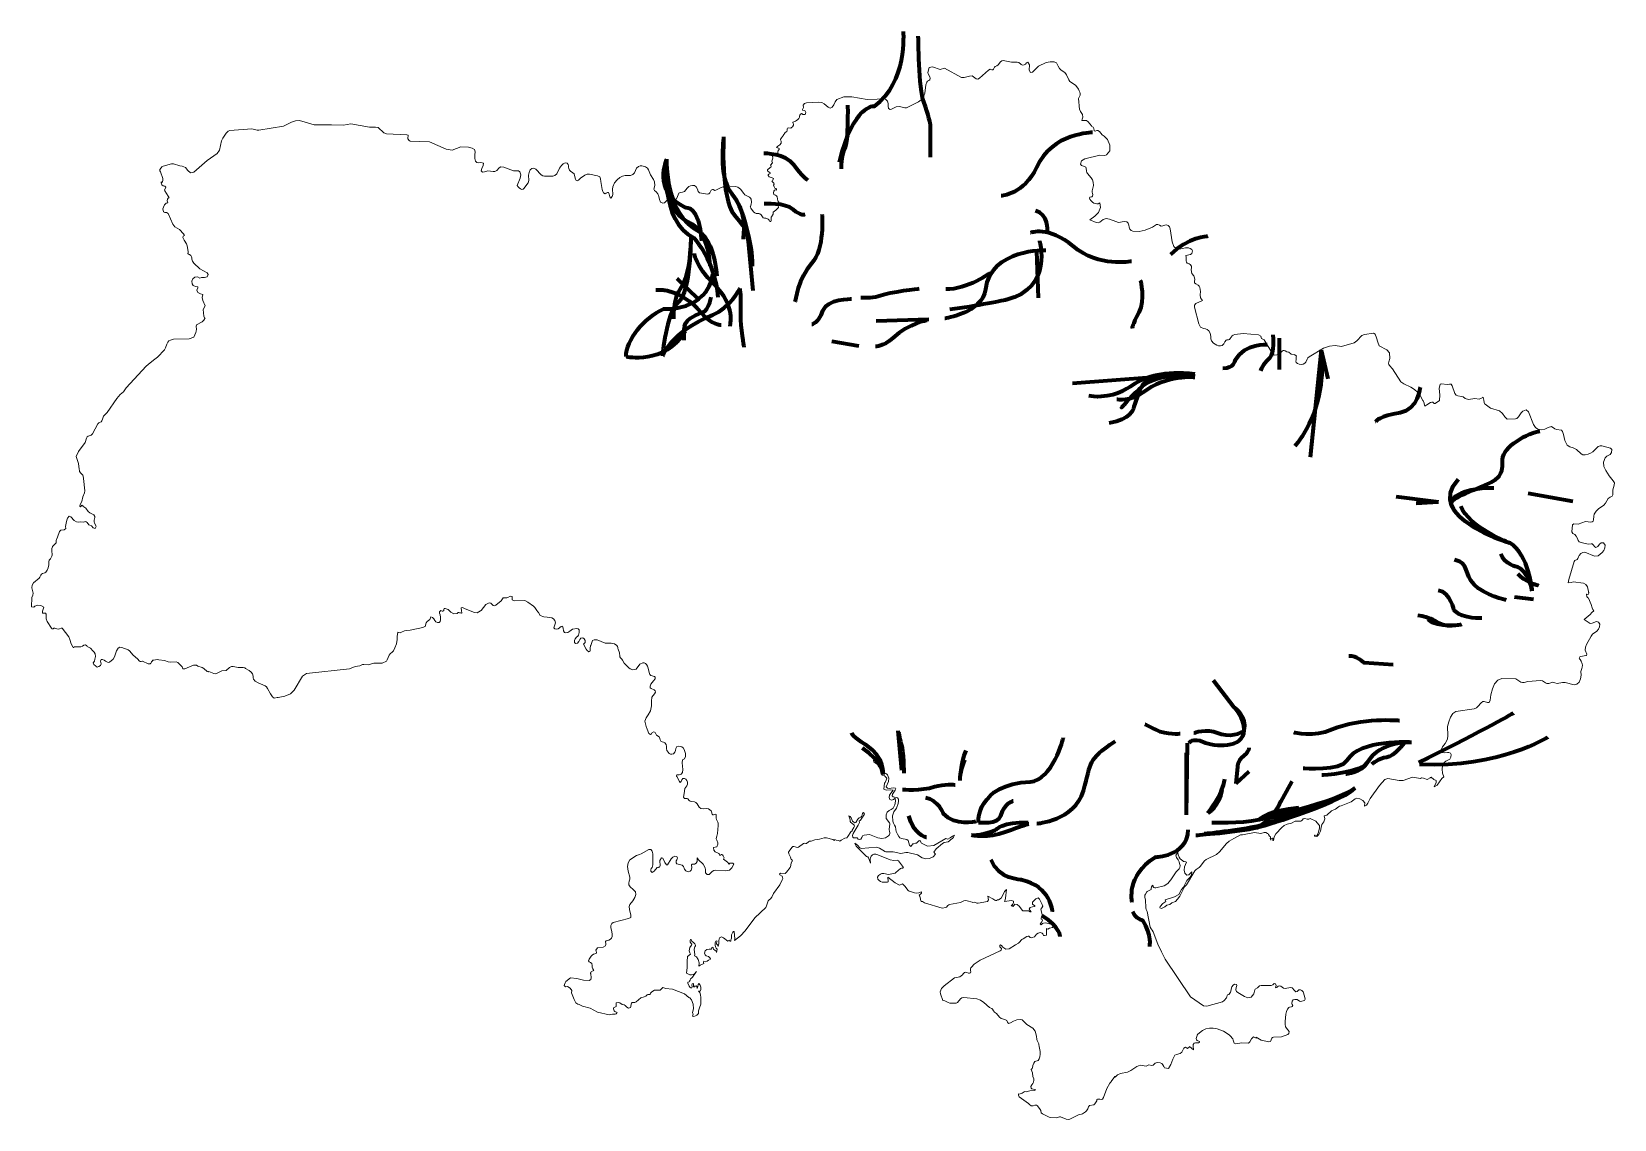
# Model space of a CAD drawing. Extents: x 53 to 3655, y -414 to 1712.
# Drawn here: x 53 to 652, y -414 to -3 of the extents above; entities outside this region: 1.
import ezdxf

# ---------------------------------------------------------------- set-up
doc = ezdxf.new("R2010")
doc.units = 0
doc.header["$MEASUREMENT"] = 0
for name, color, linetype in [('1-mar', 7, 'Continuous'), ('10-mar', 7, 'Continuous'), ('12-mar', 7, 'Continuous'), ('13-mar', 7, 'Continuous'), ('14-mar', 7, 'Continuous'), ('15-mar', 7, 'Continuous'), ('2-mar', 7, 'Continuous'), ('24-feb', 7, 'Continuous'), ('25-feb', 7, 'Continuous'), ('26-feb', 7, 'Continuous'), ('28-feb', 7, 'Continuous'), ('3-mar', 7, 'Continuous'), ('4-mar', 7, 'Continuous'), ('5-mar', 7, 'Continuous'), ('6-mar', 7, 'Continuous'), ('9-mar', 7, 'Continuous'), ('graphic', 7, 'Continuous')]:
    doc.layers.add(name, color=color, linetype=linetype)

msp = doc.modelspace()

# ---------------------------------------------------------------- linework, layer by layer
at = {"layer": '1-mar', "color": 140, "lineweight": 70, "true_color": 0x00b2ff}
for points in [[(392.78, -111.56), (372.82, -112.12)], [(525.2, -118.67), (525.2, -130.4)], [(541.1, -123.14), (543.61, -134.02)], [(490.24, -298.92), (490.24, -275.46)]]:
    msp.add_lwpolyline(points, dxfattribs=at)
for points, knots in [([(383.06, -2.67), (383.06, -2.67), (384.54, -22.21), (372.08, -30.95), (372.08, -30.95), (364.08, -30.21), (358.87, -51.98)], [0, 0, 0, 0, 1, 1, 1, 2, 2, 2, 2]), ([(388.64, -4.35), (388.64, -4.35), (388.82, -24.63), (390.68, -29.28), (392.54, -33.93), (393.29, -38.02), (393.29, -38.02), (393.29, -38.02), (393.29, -50.12), (393.29, -50.12)], [0, 0, 0, 0, 1, 1, 1, 2, 2, 2, 3, 3, 3, 3]), ([(315.15, -42.49), (315.15, -42.49), (313.85, -65.56), (319.24, -72.07), (324.64, -78.58), (323.52, -77.84), (324.45, -81.93), (324.45, -81.93), (326.13, -100.54), (326.13, -100.54)], [0, 0, 0, 0, 1, 1, 1, 2, 2, 2, 3, 3, 3, 3]), ([(293.57, -50.86), (293.57, -50.86), (292.82, -72.07), (305.85, -78.21), (305.85, -78.21), (311.61, -81.56), (312.54, -95.14)], [0, 0, 0, 0, 1, 1, 1, 2, 2, 2, 2]), ([(330.4, -48.63), (330.4, -48.63), (338.59, -48.63), (341.57, -52.91), (344.54, -57.19), (346.96, -58.86), (346.96, -58.86)], [0, 0, 0, 0, 1, 1, 1, 2, 2, 2, 2]), ([(352.31, -71.79), (352.31, -71.79), (353.43, -85.05), (348.4, -90.35), (343.38, -95.65), (342.13, -104.86), (342.13, -104.86)], [0, 0, 0, 0, 1, 1, 1, 2, 2, 2, 2]), ([(469.38, -89.56), (469.38, -89.56), (456.92, -91.98), (447.43, -83.98), (437.94, -75.98), (431.24, -78.77), (431.24, -78.77)], [0, 0, 0, 0, 1, 1, 1, 2, 2, 2, 2]), ([(437.01, -85.47), (437.01, -85.47), (416.27, -84.61), (414.13, -100.12), (412.87, -109.19), (398.78, -111.14), (398.78, -111.14)], [0, 0, 0, 0, 1, 1, 1, 2, 2, 2, 2]), ([(289.47, -100.35), (289.47, -100.35), (298.2, -98.91), (306.78, -109.09), (310.63, -113.67), (314.22, -113.56), (314.22, -113.56)], [0, 0, 0, 0, 1, 1, 1, 2, 2, 2, 2]), ([(472.73, -96.63), (472.73, -96.63), (474.68, -104.16), (472.17, -108.91), (469.66, -113.65), (469.62, -114.89), (469.62, -114.89)], [0, 0, 0, 0, 1, 1, 1, 2, 2, 2, 2]), ([(520.73, -121.19), (520.73, -121.19), (512.36, -120.35), (508.45, -127.05), (508.45, -127.05), (508.17, -130.12), (503.99, -130.12)], [0, 0, 0, 0, 1, 1, 1, 2, 2, 2, 2]), ([(493.38, -133.47), (493.38, -133.47), (482.61, -132.27), (473.57, -139.33), (469.5, -142.5), (463.8, -141.84), (463.8, -141.84)], [0, 0, 0, 0, 1, 1, 1, 2, 2, 2, 2]), ([(620.92, -214.12), (620.92, -214.12), (619.75, -200.4), (612.56, -196.19), (612.56, -196.19), (596.59, -190.1), (593.98, -182.09)], [0, 0, 0, 0, 1, 1, 1, 2, 2, 2, 2]), ([(594.19, -226.92), (594.19, -226.92), (587.69, -228.81), (583.99, -225.39), (583.99, -225.39), (582.35, -224.33), (577.72, -223.49)], [0, 0, 0, 0, 1, 1, 1, 2, 2, 2, 2]), ([(568.36, -242.12), (568.36, -242.12), (557.38, -241.47), (557.38, -241.47), (557.38, -241.47), (554.4, -238.49), (551.61, -238.86)], [0, 0, 0, 0, 1, 1, 1, 2, 2, 2, 2]), ([(433.65, -302.15), (433.65, -302.15), (447.8, -301.25), (451.2, -289.79), (454.6, -278.33), (452.27, -278.68), (463.2, -270.98)], [0, 0, 0, 0, 1, 1, 1, 2, 2, 2, 2]), ([(575.31, -271.52), (575.31, -271.52), (563.31, -270.81), (558.66, -279.04), (556.33, -283.16), (550.42, -283.52), (550.42, -283.52)], [0, 0, 0, 0, 1, 1, 1, 2, 2, 2, 2]), ([(410.5, -301.47), (410.5, -301.47), (402.68, -303.42), (398.22, -298.4), (398.22, -298.4), (396.45, -293.35), (391.56, -292.49)], [0, 0, 0, 0, 1, 1, 1, 2, 2, 2, 2]), ([(499.8, -301.74), (499.8, -301.74), (510.4, -302.3), (517.66, -300.63), (517.66, -300.63), (546.95, -294.64), (553.92, -288.66)], [0, 0, 0, 0, 1, 1, 1, 2, 2, 2, 2]), ([(408.82, -306.49), (408.82, -306.49), (415.24, -307.88), (421.66, -305.37), (428.08, -302.86), (430.59, -302.3), (430.59, -302.3)], [0, 0, 0, 0, 1, 1, 1, 2, 2, 2, 2]), ([(469.66, -331.88), (469.66, -331.88), (467.15, -322.12), (478.31, -314.86), (478.31, -314.86), (490.31, -314.86), (490.87, -304.53)], [0, 0, 0, 0, 1, 1, 1, 2, 2, 2, 2]), ([(439.52, -335.51), (439.52, -335.51), (438.96, -326.02), (427.8, -323.51), (427.8, -323.51), (418.87, -323.23), (416.36, -315.98)], [0, 0, 0, 0, 1, 1, 1, 2, 2, 2, 2])]:
    msp.add_open_spline(points, degree=3, knots=knots, dxfattribs=at)
for points in [[(437.57, -78.02), (437.57, -78.02), (438.13, -71.7), (433.1, -70.4)], [(498.22, -80.07), (498.22, -80.07), (490.59, -80.44), (484.08, -86.95)], [(416.22, -93.84), (416.22, -93.84), (407.29, -100.26), (399.2, -100.12)], [(626.9, -269.49), (626.9, -269.49), (608.71, -281.31), (578.29, -279.91)]]:
    msp.add_open_spline(points, degree=3, dxfattribs=at)
at = {"layer": '10-mar', "color": 140, "lineweight": 70, "true_color": 0x00b2ff}
for points in [[(525.2, -118.67), (525.2, -130.4)], [(366.29, -121.68), (356.11, -119.9)], [(568.36, -242.12), (557.38, -241.47)], [(490.24, -298.92), (490.24, -275.46)], [(508.99, -287.08), (513.87, -282.47)], [(523.11, -299), (525.45, -294.83)]]:
    msp.add_lwpolyline(points, dxfattribs=at)
for points, knots in [([(383.06, -2.67), (383.06, -2.67), (384.54, -22.21), (372.08, -30.95), (372.08, -30.95), (364.08, -30.21), (358.87, -51.98)], [0, 0, 0, 0, 1, 1, 1, 2, 2, 2, 2]), ([(388.64, -4.35), (388.64, -4.35), (388.82, -24.63), (390.68, -29.28), (392.54, -33.93), (393.29, -38.02), (393.29, -38.02), (393.29, -38.02), (393.29, -50.12), (393.29, -50.12)], [0, 0, 0, 0, 1, 1, 1, 2, 2, 2, 3, 3, 3, 3]), ([(454.65, -40.84), (454.65, -40.84), (439.51, -40.76), (433.47, -54.02), (428.88, -64.09), (420.14, -64.83), (420.14, -64.83)], [0, 0, 0, 0, 1, 1, 1, 2, 2, 2, 2]), ([(315.15, -42.49), (315.15, -42.49), (312.84, -57.53), (318.23, -64.04), (323.63, -70.56), (326.25, -87.15), (325.97, -91.44)], [0, 0, 0, 0, 1, 1, 1, 2, 2, 2, 2]), ([(293.57, -50.86), (293.57, -50.86), (290.86, -74.54), (303.88, -80.68), (303.88, -80.68), (311.99, -89.46), (312.92, -103.04)], [0, 0, 0, 0, 1, 1, 1, 2, 2, 2, 2]), ([(330.4, -48.63), (330.4, -48.63), (338.59, -48.63), (341.57, -52.91), (344.54, -57.19), (346.96, -58.86), (346.96, -58.86)], [0, 0, 0, 0, 1, 1, 1, 2, 2, 2, 2]), ([(352.31, -71.79), (352.31, -71.79), (353.43, -85.05), (348.4, -90.35), (343.38, -95.65), (342.13, -104.86), (342.13, -104.86)], [0, 0, 0, 0, 1, 1, 1, 2, 2, 2, 2]), ([(469.38, -89.56), (469.38, -89.56), (456.92, -91.98), (447.43, -83.98), (437.94, -75.98), (431.24, -78.77), (431.24, -78.77)], [0, 0, 0, 0, 1, 1, 1, 2, 2, 2, 2]), ([(302.74, -80.55), (302.74, -80.55), (302.65, -100.97), (298.11, -104.97), (293.22, -109.26), (292.03, -125.26), (292.03, -125.26)], [0, 0, 0, 0, 1, 1, 1, 2, 2, 2, 2]), ([(437.01, -85.47), (437.01, -85.47), (416.27, -84.61), (414.13, -100.12), (412.87, -109.19), (398.78, -111.14), (398.78, -111.14)], [0, 0, 0, 0, 1, 1, 1, 2, 2, 2, 2]), ([(389.03, -99.98), (389.03, -99.98), (378.7, -101.07), (373.47, -102.83), (371.36, -103.54), (367.02, -103.4), (367.02, -103.4)], [0, 0, 0, 0, 1, 1, 1, 2, 2, 2, 2]), ([(472.73, -96.63), (472.73, -96.63), (474.68, -104.16), (472.17, -108.91), (469.66, -113.65), (469.62, -114.89), (469.62, -114.89)], [0, 0, 0, 0, 1, 1, 1, 2, 2, 2, 2]), ([(363.49, -103.89), (363.49, -103.89), (354.21, -103.73), (352.56, -108.33), (350.87, -113.06), (348.46, -113.48), (348.46, -113.48)], [0, 0, 0, 0, 1, 1, 1, 2, 2, 2, 2]), ([(392.06, -111.93), (392.06, -111.93), (385.47, -112.72), (379.16, -118.58), (375.59, -121.9), (372.52, -121.8), (372.52, -121.8)], [0, 0, 0, 0, 1, 1, 1, 2, 2, 2, 2]), ([(520.73, -121.19), (520.73, -121.19), (512.36, -120.35), (508.45, -127.05), (508.45, -127.05), (508.17, -130.12), (503.99, -130.12)], [0, 0, 0, 0, 1, 1, 1, 2, 2, 2, 2]), ([(541.1, -123.14), (541.79, -129.79), (541.91, -141.6), (535.43, -153.19), (534.09, -155.57), (532.63, -157.67), (531.15, -159.51)], [0, 0, 0, 0, 1, 1, 1, 2, 2, 2, 2]), ([(493.3, -132.22), (481.51, -130.89), (474.81, -133.26), (470.84, -135.77), (468.78, -137.07), (464.31, -140.39), (457.9, -140.73), (455.91, -140.84), (454.27, -140.63), (453.2, -140.44)], [0, 0, 0, 0, 1, 1, 1, 2, 2, 2, 3, 3, 3, 3]), ([(493.38, -133.47), (481.91, -131.95), (474.81, -133.47), (472.99, -137.22), (471.8, -139.67), (470.02, -145.46), (470.02, -145.46), (470.02, -145.46), (469, -149.38), (460.96, -150.78)], [0, 0, 0, 0, 1, 1, 1, 2, 2, 2, 3, 3, 3, 3]), ([(578.53, -137.19), (578.53, -137.19), (577.88, -145.75), (570.95, -146.83), (563.25, -148.02), (561.7, -150.17), (561.7, -150.17)], [0, 0, 0, 0, 1, 1, 1, 2, 2, 2, 2]), ([(590.38, -181.65), (589.26, -178.75), (600.36, -176.07), (606.68, -172.35), (606.68, -172.35), (610.22, -170.49), (609.66, -165.47), (609.1, -160.44), (617.1, -155.23), (623.8, -153.74)], [0, 0, 0, 0, 1, 1, 1, 2, 2, 2, 3, 3, 3, 3]), ([(620.92, -214.12), (620.92, -214.12), (619.75, -200.4), (612.56, -196.19), (612.56, -196.19), (593.81, -190.6), (590.38, -181.65)], [0, 0, 0, 0, 1, 1, 1, 2, 2, 2, 2]), ([(611.12, -217.68), (611.12, -217.68), (602.83, -215.93), (598.92, -211.84), (595.02, -207.75), (597.51, -203.96), (591.59, -202.43)], [0, 0, 0, 0, 1, 1, 1, 2, 2, 2, 2]), ([(491.15, -271.7), (491.15, -271.7), (492.64, -269.47), (496.54, -271.33), (500.45, -273.19), (511.99, -273.9), (511.99, -266.86), (511.99, -261.84), (508.27, -258.3), (508.27, -258.3), (508.27, -258.3), (500.45, -248.07), (500.45, -248.07)], [0, 0, 0, 0, 1, 1, 1, 2, 2, 2, 3, 3, 3, 4, 4, 4, 4]), ([(570.78, -263.33), (570.78, -263.33), (556.1, -262), (545.29, -266.67), (538.4, -269.65), (530.78, -267.79), (530.78, -267.79)], [0, 0, 0, 0, 1, 1, 1, 2, 2, 2, 2]), ([(375.43, -283.6), (375.43, -283.6), (376.52, -277.31), (368.89, -272.47), (368.89, -272.47), (363.61, -269.31), (363.61, -267.83)], [0, 0, 0, 0, 1, 1, 1, 2, 2, 2, 2]), ([(383.4, -283.14), (383.4, -283.14), (383.23, -274.3), (382.56, -272.63), (381.9, -270.96), (381.4, -267.62), (381.4, -267.62)], [0, 0, 0, 0, 1, 1, 1, 2, 2, 2, 2]), ([(575.31, -271.52), (575.31, -271.52), (555.52, -270.16), (550.87, -278.4), (548.54, -282.51), (534.31, -281.37), (534.31, -281.37)], [0, 0, 0, 0, 1, 1, 1, 2, 2, 2, 2]), ([(572.54, -271.71), (572.54, -271.71), (568.65, -276.92), (565.83, -277.17), (563.01, -277.42), (560.31, -279.74), (560.31, -279.74)], [0, 0, 0, 0, 1, 1, 1, 2, 2, 2, 2]), ([(410.5, -301.47), (410.5, -301.47), (402.68, -303.42), (398.22, -298.4), (398.22, -298.4), (396.45, -293.35), (391.56, -292.49)], [0, 0, 0, 0, 1, 1, 1, 2, 2, 2, 2]), ([(496.9, -306.01), (496.9, -306.01), (510.18, -304.68), (517.44, -303.01), (517.44, -303.01), (546.42, -295.18), (553.92, -288.66)], [0, 0, 0, 0, 1, 1, 1, 2, 2, 2, 2]), ([(411.49, -301.77), (411.49, -301.77), (419.1, -302.54), (420.03, -299.27), (421.48, -294.19), (424.63, -293.63), (424.63, -293.63)], [0, 0, 0, 0, 1, 1, 1, 2, 2, 2, 2]), ([(408.82, -306.49), (408.82, -306.49), (411.47, -307.19), (417.89, -304.67), (417.89, -304.67), (420.82, -301.28), (430.31, -301.84)], [0, 0, 0, 0, 1, 1, 1, 2, 2, 2, 2]), ([(469.66, -331.88), (469.66, -331.88), (467.15, -322.12), (478.31, -314.86), (478.31, -314.86), (490.31, -314.86), (490.87, -304.53)], [0, 0, 0, 0, 1, 1, 1, 2, 2, 2, 2]), ([(439.52, -335.51), (439.52, -335.51), (438.96, -326.02), (427.8, -323.51), (427.8, -323.51), (418.87, -323.23), (416.36, -315.98)], [0, 0, 0, 0, 1, 1, 1, 2, 2, 2, 2])]:
    msp.add_open_spline(points, degree=3, knots=knots, dxfattribs=at)
for points in [[(437.57, -78.02), (437.57, -78.02), (438.13, -71.7), (433.1, -70.4)], [(498.22, -80.07), (498.22, -80.07), (490.59, -80.44), (484.08, -86.95)], [(416.22, -93.84), (416.22, -93.84), (407.29, -100.26), (399.2, -100.12)], [(585.47, -180.63), (580.14, -179.98), (574.81, -179.33), (569.47, -178.67)], [(594.19, -226.92), (594.19, -226.92), (585.23, -228.47), (581.53, -225.06)], [(626.9, -269.49), (626.9, -269.49), (608.71, -281.31), (578.29, -279.91)], [(382.73, -289.28), (382.73, -289.28), (389.82, -289.91), (394.97, -288.23)], [(498.24, -298.24), (498.24, -298.24), (502.85, -295.73), (503.68, -289.59)], [(391.91, -307.51), (391.91, -307.51), (386.57, -306.01), (385.24, -299.33)]]:
    msp.add_open_spline(points, degree=3, dxfattribs=at)
at = {"layer": '12-mar', "color": 140, "lineweight": 70, "true_color": 0x00b2ff}
for points in [[(525.2, -118.67), (525.2, -130.4)], [(366.29, -121.68), (356.11, -119.9)], [(490.24, -298.92), (490.24, -275.46)], [(508.99, -287.08), (513.87, -282.47)]]:
    msp.add_lwpolyline(points, dxfattribs=at)
for points, knots in [([(383.06, -2.67), (383.06, -2.67), (384.54, -22.21), (372.08, -30.95), (372.08, -30.95), (364.08, -30.21), (358.87, -51.98)], [0, 0, 0, 0, 1, 1, 1, 2, 2, 2, 2]), ([(388.64, -4.35), (388.64, -4.35), (388.82, -24.63), (390.68, -29.28), (392.54, -33.93), (393.29, -38.02), (393.29, -38.02), (393.29, -38.02), (393.29, -50.12), (393.29, -50.12)], [0, 0, 0, 0, 1, 1, 1, 2, 2, 2, 3, 3, 3, 3]), ([(454.65, -40.84), (454.65, -40.84), (439.51, -40.76), (433.47, -54.02), (428.88, -64.09), (420.14, -64.83), (420.14, -64.83)], [0, 0, 0, 0, 1, 1, 1, 2, 2, 2, 2]), ([(315.15, -42.49), (315.15, -42.49), (312.84, -57.53), (318.23, -64.04), (323.63, -70.56), (326.25, -87.15), (325.97, -91.44)], [0, 0, 0, 0, 1, 1, 1, 2, 2, 2, 2]), ([(293.57, -50.86), (293.57, -50.86), (290.86, -74.54), (303.88, -80.68), (303.88, -80.68), (311.99, -89.46), (312.92, -103.04)], [0, 0, 0, 0, 1, 1, 1, 2, 2, 2, 2]), ([(330.4, -48.63), (330.4, -48.63), (338.59, -48.63), (341.57, -52.91), (344.54, -57.19), (346.96, -58.86), (346.96, -58.86)], [0, 0, 0, 0, 1, 1, 1, 2, 2, 2, 2]), ([(352.31, -71.79), (352.31, -71.79), (353.43, -85.05), (348.4, -90.35), (343.38, -95.65), (342.13, -104.86), (342.13, -104.86)], [0, 0, 0, 0, 1, 1, 1, 2, 2, 2, 2]), ([(469.38, -89.56), (469.38, -89.56), (456.92, -91.98), (447.43, -83.98), (437.94, -75.98), (431.24, -78.77), (431.24, -78.77)], [0, 0, 0, 0, 1, 1, 1, 2, 2, 2, 2]), ([(302.74, -80.55), (302.74, -80.55), (302.65, -100.97), (298.11, -104.97), (293.22, -109.26), (292.03, -125.26), (292.03, -125.26)], [0, 0, 0, 0, 1, 1, 1, 2, 2, 2, 2]), ([(437.01, -85.47), (437.01, -85.47), (416.27, -84.61), (414.13, -100.12), (412.87, -109.19), (398.78, -111.14), (398.78, -111.14)], [0, 0, 0, 0, 1, 1, 1, 2, 2, 2, 2]), ([(389.03, -99.98), (389.03, -99.98), (378.7, -101.07), (373.47, -102.83), (371.36, -103.54), (367.02, -103.4), (367.02, -103.4)], [0, 0, 0, 0, 1, 1, 1, 2, 2, 2, 2]), ([(472.73, -96.63), (472.73, -96.63), (474.68, -104.16), (472.17, -108.91), (469.66, -113.65), (469.62, -114.89), (469.62, -114.89)], [0, 0, 0, 0, 1, 1, 1, 2, 2, 2, 2]), ([(363.49, -103.89), (363.49, -103.89), (354.21, -103.73), (352.56, -108.33), (350.87, -113.06), (348.46, -113.48), (348.46, -113.48)], [0, 0, 0, 0, 1, 1, 1, 2, 2, 2, 2]), ([(392.06, -111.93), (392.06, -111.93), (385.47, -112.72), (379.16, -118.58), (375.59, -121.9), (372.52, -121.8), (372.52, -121.8)], [0, 0, 0, 0, 1, 1, 1, 2, 2, 2, 2]), ([(520.73, -121.19), (520.73, -121.19), (512.36, -120.35), (508.45, -127.05), (508.45, -127.05), (508.17, -130.12), (503.99, -130.12)], [0, 0, 0, 0, 1, 1, 1, 2, 2, 2, 2]), ([(541.1, -123.14), (541.79, -129.79), (541.91, -141.6), (535.43, -153.19), (534.09, -155.57), (532.63, -157.67), (531.15, -159.51)], [0, 0, 0, 0, 1, 1, 1, 2, 2, 2, 2]), ([(493.3, -132.22), (481.51, -130.89), (474.81, -133.26), (470.84, -135.77), (468.78, -137.07), (464.31, -140.39), (457.9, -140.73), (455.91, -140.84), (454.27, -140.63), (453.2, -140.44)], [0, 0, 0, 0, 1, 1, 1, 2, 2, 2, 3, 3, 3, 3]), ([(493.38, -133.47), (481.91, -131.95), (474.81, -133.47), (472.99, -137.22), (471.8, -139.67), (470.02, -145.46), (470.02, -145.46), (470.02, -145.46), (469, -149.38), (460.96, -150.78)], [0, 0, 0, 0, 1, 1, 1, 2, 2, 2, 3, 3, 3, 3]), ([(578.53, -137.19), (578.53, -137.19), (577.88, -145.75), (570.95, -146.83), (563.25, -148.02), (561.7, -150.17), (561.7, -150.17)], [0, 0, 0, 0, 1, 1, 1, 2, 2, 2, 2]), ([(590.38, -181.65), (589.26, -178.75), (600.36, -176.07), (606.68, -172.35), (606.68, -172.35), (610.22, -170.49), (609.66, -165.47), (609.1, -160.44), (617.1, -155.23), (623.8, -153.74)], [0, 0, 0, 0, 1, 1, 1, 2, 2, 2, 3, 3, 3, 3]), ([(620.92, -214.12), (620.92, -214.12), (619.75, -200.4), (612.56, -196.19), (612.56, -196.19), (593.81, -190.6), (590.38, -181.65)], [0, 0, 0, 0, 1, 1, 1, 2, 2, 2, 2]), ([(611.12, -217.68), (611.12, -217.68), (602.83, -215.93), (598.92, -211.84), (595.02, -207.75), (597.51, -203.96), (591.59, -202.43)], [0, 0, 0, 0, 1, 1, 1, 2, 2, 2, 2]), ([(594.19, -226.92), (594.19, -226.92), (587.69, -228.81), (583.99, -225.39), (583.99, -225.39), (582.35, -224.33), (577.72, -223.49)], [0, 0, 0, 0, 1, 1, 1, 2, 2, 2, 2]), ([(568.36, -242.12), (568.36, -242.12), (557.38, -241.47), (557.38, -241.47), (557.38, -241.47), (554.4, -238.49), (551.61, -238.86)], [0, 0, 0, 0, 1, 1, 1, 2, 2, 2, 2]), ([(491.15, -271.7), (491.15, -271.7), (492.64, -269.47), (496.54, -271.33), (500.45, -273.19), (511.99, -273.9), (511.99, -266.86), (511.99, -261.84), (508.27, -258.3), (508.27, -258.3), (508.27, -258.3), (500.45, -248.07), (500.45, -248.07)], [0, 0, 0, 0, 1, 1, 1, 2, 2, 2, 3, 3, 3, 4, 4, 4, 4]), ([(570.78, -263.33), (570.78, -263.33), (556.1, -262), (545.29, -266.67), (538.4, -269.65), (530.78, -267.79), (530.78, -267.79)], [0, 0, 0, 0, 1, 1, 1, 2, 2, 2, 2]), ([(375.43, -283.6), (375.43, -283.6), (376.52, -277.31), (368.89, -272.47), (368.89, -272.47), (363.61, -269.31), (363.61, -267.83)], [0, 0, 0, 0, 1, 1, 1, 2, 2, 2, 2]), ([(575.31, -271.52), (575.31, -271.52), (555.52, -270.16), (550.87, -278.4), (548.54, -282.51), (534.31, -281.37), (534.31, -281.37)], [0, 0, 0, 0, 1, 1, 1, 2, 2, 2, 2]), ([(572.54, -271.71), (572.54, -271.71), (568.65, -276.92), (565.83, -277.17), (563.01, -277.42), (560.31, -279.74), (560.31, -279.74)], [0, 0, 0, 0, 1, 1, 1, 2, 2, 2, 2]), ([(382.73, -289.28), (382.73, -289.28), (389.82, -289.91), (394.97, -288.23), (398.44, -287.1), (402.71, -287.51), (402.71, -287.51)], [0, 0, 0, 0, 1, 1, 1, 2, 2, 2, 2]), ([(410.5, -301.47), (410.5, -301.47), (402.68, -303.42), (398.22, -298.4), (398.22, -298.4), (396.45, -293.35), (391.56, -292.49)], [0, 0, 0, 0, 1, 1, 1, 2, 2, 2, 2]), ([(499.8, -301.74), (499.8, -301.74), (510.4, -302.3), (517.66, -300.63), (517.66, -300.63), (546.5, -296.43), (553.92, -288.66)], [0, 0, 0, 0, 1, 1, 1, 2, 2, 2, 2]), ([(411.49, -301.77), (411.49, -301.77), (419.1, -302.54), (420.03, -299.27), (421.48, -294.19), (424.63, -293.63), (424.63, -293.63)], [0, 0, 0, 0, 1, 1, 1, 2, 2, 2, 2]), ([(408.82, -306.49), (408.82, -306.49), (411.47, -307.19), (417.89, -304.67), (417.89, -304.67), (420.82, -301.28), (430.31, -301.84)], [0, 0, 0, 0, 1, 1, 1, 2, 2, 2, 2]), ([(469.66, -331.88), (469.66, -331.88), (467.15, -322.12), (478.31, -314.86), (478.31, -314.86), (490.31, -314.86), (490.87, -304.53)], [0, 0, 0, 0, 1, 1, 1, 2, 2, 2, 2]), ([(439.52, -335.51), (439.52, -335.51), (438.96, -326.02), (427.8, -323.51), (427.8, -323.51), (418.87, -323.23), (416.36, -315.98)], [0, 0, 0, 0, 1, 1, 1, 2, 2, 2, 2])]:
    msp.add_open_spline(points, degree=3, knots=knots, dxfattribs=at)
for points in [[(437.57, -78.02), (437.57, -78.02), (438.13, -71.7), (433.1, -70.4)], [(498.22, -80.07), (498.22, -80.07), (490.59, -80.44), (484.08, -86.95)], [(416.22, -93.84), (416.22, -93.84), (407.29, -100.26), (399.2, -100.12)], [(585.47, -180.63), (580.14, -179.98), (574.81, -179.33), (569.47, -178.67)], [(626.9, -269.49), (626.9, -269.49), (608.71, -281.31), (578.29, -279.91)], [(404.56, -285.89), (404.56, -285.89), (404.4, -282.91), (406.42, -278.08)], [(498.24, -298.24), (498.24, -298.24), (502.85, -295.73), (503.68, -289.59)]]:
    msp.add_open_spline(points, degree=3, dxfattribs=at)
at = {"layer": '13-mar', "color": 140, "lineweight": 70, "true_color": 0x00b2ff}
for points in [[(525.2, -118.67), (525.2, -130.4)], [(366.29, -121.68), (356.11, -119.9)], [(490.24, -298.92), (490.24, -275.46)], [(508.99, -287.08), (513.87, -282.47)]]:
    msp.add_lwpolyline(points, dxfattribs=at)
for points, knots in [([(383.06, -2.67), (383.06, -2.67), (384.54, -22.21), (372.08, -30.95), (372.08, -30.95), (364.08, -30.21), (358.87, -51.98)], [0, 0, 0, 0, 1, 1, 1, 2, 2, 2, 2]), ([(388.64, -4.35), (388.64, -4.35), (388.82, -24.63), (390.68, -29.28), (392.54, -33.93), (393.29, -38.02), (393.29, -38.02), (393.29, -38.02), (393.29, -50.12), (393.29, -50.12)], [0, 0, 0, 0, 1, 1, 1, 2, 2, 2, 3, 3, 3, 3]), ([(454.65, -40.84), (454.65, -40.84), (439.51, -40.76), (433.47, -54.02), (428.88, -64.09), (420.14, -64.83), (420.14, -64.83)], [0, 0, 0, 0, 1, 1, 1, 2, 2, 2, 2]), ([(315.15, -42.49), (315.15, -42.49), (312.84, -57.53), (318.23, -64.04), (323.63, -70.56), (326.25, -87.15), (325.97, -91.44)], [0, 0, 0, 0, 1, 1, 1, 2, 2, 2, 2]), ([(293.57, -50.86), (293.57, -50.86), (290.86, -74.54), (303.88, -80.68), (303.88, -80.68), (311.99, -89.46), (312.92, -103.04)], [0, 0, 0, 0, 1, 1, 1, 2, 2, 2, 2]), ([(330.4, -48.63), (330.4, -48.63), (338.59, -48.63), (341.57, -52.91), (344.54, -57.19), (346.96, -58.86), (346.96, -58.86)], [0, 0, 0, 0, 1, 1, 1, 2, 2, 2, 2]), ([(352.31, -71.79), (352.31, -71.79), (353.43, -85.05), (348.4, -90.35), (343.38, -95.65), (342.13, -104.86), (342.13, -104.86)], [0, 0, 0, 0, 1, 1, 1, 2, 2, 2, 2]), ([(469.38, -89.56), (469.38, -89.56), (456.92, -91.98), (447.43, -83.98), (437.94, -75.98), (431.24, -78.77), (431.24, -78.77)], [0, 0, 0, 0, 1, 1, 1, 2, 2, 2, 2]), ([(302.74, -80.55), (302.74, -80.55), (302.65, -100.97), (298.11, -104.97), (293.22, -109.26), (292.03, -125.26), (292.03, -125.26)], [0, 0, 0, 0, 1, 1, 1, 2, 2, 2, 2]), ([(437.01, -85.47), (437.01, -85.47), (416.27, -84.61), (414.13, -100.12), (412.87, -109.19), (398.78, -111.14), (398.78, -111.14)], [0, 0, 0, 0, 1, 1, 1, 2, 2, 2, 2]), ([(389.03, -99.98), (389.03, -99.98), (378.7, -101.07), (373.47, -102.83), (371.36, -103.54), (367.02, -103.4), (367.02, -103.4)], [0, 0, 0, 0, 1, 1, 1, 2, 2, 2, 2]), ([(472.73, -96.63), (472.73, -96.63), (474.68, -104.16), (472.17, -108.91), (469.66, -113.65), (469.62, -114.89), (469.62, -114.89)], [0, 0, 0, 0, 1, 1, 1, 2, 2, 2, 2]), ([(363.49, -103.89), (363.49, -103.89), (354.21, -103.73), (352.56, -108.33), (350.87, -113.06), (348.46, -113.48), (348.46, -113.48)], [0, 0, 0, 0, 1, 1, 1, 2, 2, 2, 2]), ([(392.06, -111.93), (392.06, -111.93), (385.47, -112.72), (379.16, -118.58), (375.59, -121.9), (372.52, -121.8), (372.52, -121.8)], [0, 0, 0, 0, 1, 1, 1, 2, 2, 2, 2]), ([(520.73, -121.19), (520.73, -121.19), (512.36, -120.35), (508.45, -127.05), (508.45, -127.05), (508.17, -130.12), (503.99, -130.12)], [0, 0, 0, 0, 1, 1, 1, 2, 2, 2, 2]), ([(541.1, -123.14), (541.79, -129.79), (541.91, -141.6), (535.43, -153.19), (534.09, -155.57), (532.63, -157.67), (531.15, -159.51)], [0, 0, 0, 0, 1, 1, 1, 2, 2, 2, 2]), ([(493.3, -132.22), (481.51, -130.89), (474.81, -133.26), (470.84, -135.77), (468.78, -137.07), (464.31, -140.39), (457.9, -140.73), (455.91, -140.84), (454.27, -140.63), (453.2, -140.44)], [0, 0, 0, 0, 1, 1, 1, 2, 2, 2, 3, 3, 3, 3]), ([(493.38, -133.47), (481.91, -131.95), (474.81, -133.47), (472.99, -137.22), (471.8, -139.67), (470.02, -145.46), (470.02, -145.46), (470.02, -145.46), (469, -149.38), (460.96, -150.78)], [0, 0, 0, 0, 1, 1, 1, 2, 2, 2, 3, 3, 3, 3]), ([(578.53, -137.19), (578.53, -137.19), (577.88, -145.75), (570.95, -146.83), (563.25, -148.02), (561.7, -150.17), (561.7, -150.17)], [0, 0, 0, 0, 1, 1, 1, 2, 2, 2, 2]), ([(590.38, -181.65), (589.26, -178.75), (600.36, -176.07), (606.68, -172.35), (606.68, -172.35), (610.22, -170.49), (609.66, -165.47), (609.1, -160.44), (617.1, -155.23), (623.8, -153.74)], [0, 0, 0, 0, 1, 1, 1, 2, 2, 2, 3, 3, 3, 3]), ([(620.92, -214.12), (620.92, -214.12), (619.75, -200.4), (612.56, -196.19), (612.56, -196.19), (593.81, -190.6), (590.38, -181.65)], [0, 0, 0, 0, 1, 1, 1, 2, 2, 2, 2]), ([(611.12, -217.68), (611.12, -217.68), (602.83, -215.93), (598.92, -211.84), (595.02, -207.75), (597.51, -203.96), (591.59, -202.43)], [0, 0, 0, 0, 1, 1, 1, 2, 2, 2, 2]), ([(594.19, -226.92), (594.19, -226.92), (587.69, -228.81), (583.99, -225.39), (583.99, -225.39), (582.35, -224.33), (577.72, -223.49)], [0, 0, 0, 0, 1, 1, 1, 2, 2, 2, 2]), ([(568.36, -242.12), (568.36, -242.12), (557.38, -241.47), (557.38, -241.47), (557.38, -241.47), (554.4, -238.49), (551.61, -238.86)], [0, 0, 0, 0, 1, 1, 1, 2, 2, 2, 2]), ([(491.15, -271.7), (491.15, -271.7), (492.64, -269.47), (496.54, -271.33), (500.45, -273.19), (511.99, -273.9), (511.99, -266.86), (511.99, -261.84), (508.27, -258.3), (508.27, -258.3), (508.27, -258.3), (500.45, -248.07), (500.45, -248.07)], [0, 0, 0, 0, 1, 1, 1, 2, 2, 2, 3, 3, 3, 4, 4, 4, 4]), ([(570.78, -263.33), (570.78, -263.33), (556.1, -262), (545.29, -266.67), (538.4, -269.65), (530.78, -267.79), (530.78, -267.79)], [0, 0, 0, 0, 1, 1, 1, 2, 2, 2, 2]), ([(375.43, -283.6), (375.43, -283.6), (376.52, -277.31), (368.89, -272.47), (368.89, -272.47), (363.61, -269.31), (363.61, -267.83)], [0, 0, 0, 0, 1, 1, 1, 2, 2, 2, 2]), ([(575.31, -271.52), (575.31, -271.52), (555.52, -270.16), (550.87, -278.4), (548.54, -282.51), (534.31, -281.37), (534.31, -281.37)], [0, 0, 0, 0, 1, 1, 1, 2, 2, 2, 2]), ([(572.54, -271.71), (572.54, -271.71), (568.65, -276.92), (565.83, -277.17), (563.01, -277.42), (560.31, -279.74), (560.31, -279.74)], [0, 0, 0, 0, 1, 1, 1, 2, 2, 2, 2]), ([(382.73, -289.28), (382.73, -289.28), (389.82, -289.91), (394.97, -288.23), (398.44, -287.1), (402.71, -287.51), (402.71, -287.51)], [0, 0, 0, 0, 1, 1, 1, 2, 2, 2, 2]), ([(410.5, -301.47), (410.5, -301.47), (402.68, -303.42), (398.22, -298.4), (398.22, -298.4), (396.45, -293.35), (391.56, -292.49)], [0, 0, 0, 0, 1, 1, 1, 2, 2, 2, 2]), ([(493.78, -306.61), (493.78, -306.61), (509.68, -305.36), (516.94, -303.68), (516.94, -303.68), (546.77, -294.91), (553.92, -288.66)], [0, 0, 0, 0, 1, 1, 1, 2, 2, 2, 2]), ([(411.49, -301.77), (411.49, -301.77), (419.1, -302.54), (420.03, -299.27), (421.48, -294.19), (424.63, -293.63), (424.63, -293.63)], [0, 0, 0, 0, 1, 1, 1, 2, 2, 2, 2]), ([(408.82, -306.49), (408.82, -306.49), (411.47, -307.19), (417.89, -304.67), (417.89, -304.67), (420.82, -301.28), (430.31, -301.84)], [0, 0, 0, 0, 1, 1, 1, 2, 2, 2, 2]), ([(469.66, -331.88), (469.66, -331.88), (467.15, -322.12), (478.31, -314.86), (478.31, -314.86), (490.31, -314.86), (490.87, -304.53)], [0, 0, 0, 0, 1, 1, 1, 2, 2, 2, 2]), ([(439.52, -335.51), (439.52, -335.51), (438.96, -326.02), (427.8, -323.51), (427.8, -323.51), (418.87, -323.23), (416.36, -315.98)], [0, 0, 0, 0, 1, 1, 1, 2, 2, 2, 2])]:
    msp.add_open_spline(points, degree=3, knots=knots, dxfattribs=at)
for points in [[(437.57, -78.02), (437.57, -78.02), (438.13, -71.7), (433.1, -70.4)], [(498.22, -80.07), (498.22, -80.07), (490.59, -80.44), (484.08, -86.95)], [(416.22, -93.84), (416.22, -93.84), (407.29, -100.26), (399.2, -100.12)], [(585.47, -180.63), (580.14, -179.98), (574.81, -179.33), (569.47, -178.67)], [(613.86, -260.47), (613.86, -260.47), (597.75, -269.56), (577.94, -279.14)], [(404.56, -285.89), (404.56, -285.89), (404.4, -282.91), (406.42, -278.08)], [(498.24, -298.24), (498.24, -298.24), (502.85, -295.73), (503.68, -289.59)], [(516.94, -303.68), (516.94, -303.68), (523.22, -300.61), (525.87, -293.63)]]:
    msp.add_open_spline(points, degree=3, dxfattribs=at)
at = {"layer": '14-mar', "color": 140, "lineweight": 70, "true_color": 0x00b2ff}
for points in [[(525.2, -118.67), (525.2, -130.4)], [(366.29, -121.68), (356.11, -119.9)], [(490.24, -298.92), (490.24, -275.46)], [(508.99, -287.08), (513.87, -282.47)]]:
    msp.add_lwpolyline(points, dxfattribs=at)
for points, knots in [([(383.06, -2.67), (383.06, -2.67), (384.54, -22.21), (372.08, -30.95), (372.08, -30.95), (364.08, -30.21), (358.87, -51.98)], [0, 0, 0, 0, 1, 1, 1, 2, 2, 2, 2]), ([(388.64, -4.35), (388.64, -4.35), (388.82, -24.63), (390.68, -29.28), (392.54, -33.93), (393.29, -38.02), (393.29, -38.02), (393.29, -38.02), (393.29, -50.12), (393.29, -50.12)], [0, 0, 0, 0, 1, 1, 1, 2, 2, 2, 3, 3, 3, 3]), ([(454.65, -40.84), (454.65, -40.84), (439.51, -40.76), (433.47, -54.02), (428.88, -64.09), (420.14, -64.83), (420.14, -64.83)], [0, 0, 0, 0, 1, 1, 1, 2, 2, 2, 2]), ([(315.15, -42.49), (315.15, -42.49), (312.84, -57.53), (318.23, -64.04), (323.63, -70.56), (326.25, -87.15), (325.97, -91.44)], [0, 0, 0, 0, 1, 1, 1, 2, 2, 2, 2]), ([(293.57, -50.86), (293.57, -50.86), (290.86, -74.54), (303.88, -80.68), (303.88, -80.68), (311.99, -89.46), (312.92, -103.04)], [0, 0, 0, 0, 1, 1, 1, 2, 2, 2, 2]), ([(330.4, -48.63), (330.4, -48.63), (338.59, -48.63), (341.57, -52.91), (344.54, -57.19), (346.96, -58.86), (346.96, -58.86)], [0, 0, 0, 0, 1, 1, 1, 2, 2, 2, 2]), ([(352.31, -71.79), (352.31, -71.79), (353.43, -85.05), (348.4, -90.35), (343.38, -95.65), (342.13, -104.86), (342.13, -104.86)], [0, 0, 0, 0, 1, 1, 1, 2, 2, 2, 2]), ([(469.38, -89.56), (469.38, -89.56), (456.92, -91.98), (447.43, -83.98), (437.94, -75.98), (431.24, -78.77), (431.24, -78.77)], [0, 0, 0, 0, 1, 1, 1, 2, 2, 2, 2]), ([(302.74, -80.55), (302.74, -80.55), (302.65, -100.97), (298.11, -104.97), (293.22, -109.26), (292.03, -125.26), (292.03, -125.26)], [0, 0, 0, 0, 1, 1, 1, 2, 2, 2, 2]), ([(437.01, -85.47), (437.01, -85.47), (416.27, -84.61), (414.13, -100.12), (412.87, -109.19), (398.78, -111.14), (398.78, -111.14)], [0, 0, 0, 0, 1, 1, 1, 2, 2, 2, 2]), ([(389.03, -99.98), (389.03, -99.98), (378.7, -101.07), (373.47, -102.83), (371.36, -103.54), (367.02, -103.4), (367.02, -103.4)], [0, 0, 0, 0, 1, 1, 1, 2, 2, 2, 2]), ([(472.73, -96.63), (472.73, -96.63), (474.68, -104.16), (472.17, -108.91), (469.66, -113.65), (469.62, -114.89), (469.62, -114.89)], [0, 0, 0, 0, 1, 1, 1, 2, 2, 2, 2]), ([(363.49, -103.89), (363.49, -103.89), (354.21, -103.73), (352.56, -108.33), (350.87, -113.06), (348.46, -113.48), (348.46, -113.48)], [0, 0, 0, 0, 1, 1, 1, 2, 2, 2, 2]), ([(392.06, -111.93), (392.06, -111.93), (385.47, -112.72), (379.16, -118.58), (375.59, -121.9), (372.52, -121.8), (372.52, -121.8)], [0, 0, 0, 0, 1, 1, 1, 2, 2, 2, 2]), ([(520.73, -121.19), (520.73, -121.19), (512.36, -120.35), (508.45, -127.05), (508.45, -127.05), (508.17, -130.12), (503.99, -130.12)], [0, 0, 0, 0, 1, 1, 1, 2, 2, 2, 2]), ([(541.1, -123.14), (541.79, -129.79), (541.91, -141.6), (535.43, -153.19), (534.09, -155.57), (532.63, -157.67), (531.15, -159.51)], [0, 0, 0, 0, 1, 1, 1, 2, 2, 2, 2]), ([(493.3, -132.22), (481.51, -130.89), (474.81, -133.26), (470.84, -135.77), (468.78, -137.07), (464.31, -140.39), (457.9, -140.73), (455.91, -140.84), (454.27, -140.63), (453.2, -140.44)], [0, 0, 0, 0, 1, 1, 1, 2, 2, 2, 3, 3, 3, 3]), ([(493.38, -133.47), (481.91, -131.95), (474.81, -133.47), (472.99, -137.22), (471.8, -139.67), (470.02, -145.46), (470.02, -145.46), (470.02, -145.46), (469, -149.38), (460.96, -150.78)], [0, 0, 0, 0, 1, 1, 1, 2, 2, 2, 3, 3, 3, 3]), ([(578.53, -137.19), (578.53, -137.19), (577.88, -145.75), (570.95, -146.83), (563.25, -148.02), (561.7, -150.17), (561.7, -150.17)], [0, 0, 0, 0, 1, 1, 1, 2, 2, 2, 2]), ([(590.38, -181.65), (589.26, -178.75), (600.36, -176.07), (606.68, -172.35), (606.68, -172.35), (610.22, -170.49), (609.66, -165.47), (609.1, -160.44), (617.1, -155.23), (623.8, -153.74)], [0, 0, 0, 0, 1, 1, 1, 2, 2, 2, 3, 3, 3, 3]), ([(620.92, -214.12), (620.92, -214.12), (619.75, -200.4), (612.56, -196.19), (612.56, -196.19), (593.81, -190.6), (590.38, -181.65)], [0, 0, 0, 0, 1, 1, 1, 2, 2, 2, 2]), ([(611.12, -217.68), (611.12, -217.68), (602.83, -215.93), (598.92, -211.84), (595.02, -207.75), (597.51, -203.96), (591.59, -202.43)], [0, 0, 0, 0, 1, 1, 1, 2, 2, 2, 2]), ([(594.19, -226.92), (594.19, -226.92), (587.69, -228.81), (583.99, -225.39), (583.99, -225.39), (582.35, -224.33), (577.72, -223.49)], [0, 0, 0, 0, 1, 1, 1, 2, 2, 2, 2]), ([(568.36, -242.12), (568.36, -242.12), (557.38, -241.47), (557.38, -241.47), (557.38, -241.47), (554.4, -238.49), (551.61, -238.86)], [0, 0, 0, 0, 1, 1, 1, 2, 2, 2, 2]), ([(491.15, -271.7), (491.15, -271.7), (492.64, -269.47), (496.54, -271.33), (500.45, -273.19), (511.99, -273.9), (511.99, -266.86), (511.99, -261.84), (508.27, -258.3), (508.27, -258.3), (508.27, -258.3), (500.45, -248.07), (500.45, -248.07)], [0, 0, 0, 0, 1, 1, 1, 2, 2, 2, 3, 3, 3, 4, 4, 4, 4]), ([(570.78, -263.33), (570.78, -263.33), (556.1, -262), (545.29, -266.67), (538.4, -269.65), (530.78, -267.79), (530.78, -267.79)], [0, 0, 0, 0, 1, 1, 1, 2, 2, 2, 2]), ([(375.43, -283.6), (375.43, -283.6), (376.52, -277.31), (368.89, -272.47), (368.89, -272.47), (363.61, -269.31), (363.61, -267.83)], [0, 0, 0, 0, 1, 1, 1, 2, 2, 2, 2]), ([(575.31, -271.52), (575.31, -271.52), (555.52, -270.16), (550.87, -278.4), (548.54, -282.51), (534.31, -281.37), (534.31, -281.37)], [0, 0, 0, 0, 1, 1, 1, 2, 2, 2, 2]), ([(572.54, -271.71), (572.54, -271.71), (568.65, -276.92), (565.83, -277.17), (563.01, -277.42), (560.31, -279.74), (560.31, -279.74)], [0, 0, 0, 0, 1, 1, 1, 2, 2, 2, 2]), ([(382.73, -289.28), (382.73, -289.28), (389.82, -289.91), (394.97, -288.23), (398.44, -287.1), (402.71, -287.51), (402.71, -287.51)], [0, 0, 0, 0, 1, 1, 1, 2, 2, 2, 2]), ([(410.5, -301.47), (410.5, -301.47), (402.68, -303.42), (398.22, -298.4), (398.22, -298.4), (396.45, -293.35), (391.56, -292.49)], [0, 0, 0, 0, 1, 1, 1, 2, 2, 2, 2]), ([(493.78, -306.61), (493.78, -306.61), (509.68, -305.36), (516.94, -303.68), (516.94, -303.68), (546.06, -295.62), (553.92, -288.66)], [0, 0, 0, 0, 1, 1, 1, 2, 2, 2, 2]), ([(411.49, -301.77), (411.49, -301.77), (419.1, -302.54), (420.03, -299.27), (421.48, -294.19), (424.63, -293.63), (424.63, -293.63)], [0, 0, 0, 0, 1, 1, 1, 2, 2, 2, 2]), ([(408.82, -306.49), (408.82, -306.49), (411.47, -307.19), (417.89, -304.67), (417.89, -304.67), (420.82, -301.28), (430.31, -301.84)], [0, 0, 0, 0, 1, 1, 1, 2, 2, 2, 2]), ([(469.66, -331.88), (469.66, -331.88), (467.15, -322.12), (478.31, -314.86), (478.31, -314.86), (490.31, -314.86), (490.87, -304.53)], [0, 0, 0, 0, 1, 1, 1, 2, 2, 2, 2]), ([(439.52, -335.51), (439.52, -335.51), (438.96, -326.02), (427.8, -323.51), (427.8, -323.51), (418.87, -323.23), (416.36, -315.98)], [0, 0, 0, 0, 1, 1, 1, 2, 2, 2, 2])]:
    msp.add_open_spline(points, degree=3, knots=knots, dxfattribs=at)
for points in [[(437.57, -78.02), (437.57, -78.02), (438.13, -71.7), (433.1, -70.4)], [(498.22, -80.07), (498.22, -80.07), (490.59, -80.44), (484.08, -86.95)], [(416.22, -93.84), (416.22, -93.84), (407.29, -100.26), (399.2, -100.12)], [(585.47, -180.63), (580.14, -179.98), (574.81, -179.33), (569.47, -178.67)], [(613.86, -260.47), (613.86, -260.47), (597.75, -269.56), (577.94, -279.14)], [(404.56, -285.89), (404.56, -285.89), (404.4, -282.91), (406.42, -278.08)], [(498.24, -298.24), (498.24, -298.24), (502.85, -295.73), (503.68, -289.59)], [(516.94, -303.68), (516.94, -303.68), (523.22, -300.61), (525.87, -293.63)]]:
    msp.add_open_spline(points, degree=3, dxfattribs=at)
at = {"layer": '15-mar', "color": 140, "lineweight": 70, "true_color": 0x00b2ff}
for points in [[(525.2, -118.67), (525.2, -130.4)], [(366.29, -121.68), (356.11, -119.9)], [(490.24, -298.92), (490.57, -271.82)], [(508.99, -287.08), (513.87, -282.47)]]:
    msp.add_lwpolyline(points, dxfattribs=at)
for points, knots in [([(383.06, -2.67), (383.06, -2.67), (384.54, -22.21), (372.08, -30.95), (372.08, -30.95), (364.08, -30.21), (358.87, -51.98)], [0, 0, 0, 0, 1, 1, 1, 2, 2, 2, 2]), ([(388.64, -4.35), (388.64, -4.35), (388.82, -24.63), (390.68, -29.28), (392.54, -33.93), (393.29, -38.02), (393.29, -38.02), (393.29, -38.02), (393.29, -50.12), (393.29, -50.12)], [0, 0, 0, 0, 1, 1, 1, 2, 2, 2, 3, 3, 3, 3]), ([(454.65, -40.84), (454.65, -40.84), (439.51, -40.76), (433.47, -54.02), (428.88, -64.09), (420.14, -64.83), (420.14, -64.83)], [0, 0, 0, 0, 1, 1, 1, 2, 2, 2, 2]), ([(315.15, -42.49), (315.15, -42.49), (312.84, -57.53), (318.23, -64.04), (323.63, -70.56), (326.25, -87.15), (325.97, -91.44)], [0, 0, 0, 0, 1, 1, 1, 2, 2, 2, 2]), ([(293.57, -50.86), (293.57, -50.86), (290.86, -74.54), (303.88, -80.68), (303.88, -80.68), (311.99, -89.46), (312.92, -103.04)], [0, 0, 0, 0, 1, 1, 1, 2, 2, 2, 2]), ([(330.4, -48.63), (330.4, -48.63), (338.59, -48.63), (341.57, -52.91), (344.54, -57.19), (346.96, -58.86), (346.96, -58.86)], [0, 0, 0, 0, 1, 1, 1, 2, 2, 2, 2]), ([(352.31, -71.79), (352.31, -71.79), (353.43, -85.05), (348.4, -90.35), (343.38, -95.65), (342.13, -104.86), (342.13, -104.86)], [0, 0, 0, 0, 1, 1, 1, 2, 2, 2, 2]), ([(469.38, -89.56), (469.38, -89.56), (456.92, -91.98), (447.43, -83.98), (437.94, -75.98), (431.24, -78.77), (431.24, -78.77)], [0, 0, 0, 0, 1, 1, 1, 2, 2, 2, 2]), ([(302.74, -80.55), (302.74, -80.55), (302.65, -100.97), (298.11, -104.97), (293.22, -109.26), (292.03, -125.26), (292.03, -125.26)], [0, 0, 0, 0, 1, 1, 1, 2, 2, 2, 2]), ([(437.01, -85.47), (437.01, -85.47), (416.27, -84.61), (414.13, -100.12), (412.87, -109.19), (398.78, -111.14), (398.78, -111.14)], [0, 0, 0, 0, 1, 1, 1, 2, 2, 2, 2]), ([(389.03, -99.98), (389.03, -99.98), (378.7, -101.07), (373.47, -102.83), (371.36, -103.54), (367.02, -103.4), (367.02, -103.4)], [0, 0, 0, 0, 1, 1, 1, 2, 2, 2, 2]), ([(472.73, -96.63), (472.73, -96.63), (474.68, -104.16), (472.17, -108.91), (469.66, -113.65), (469.62, -114.89), (469.62, -114.89)], [0, 0, 0, 0, 1, 1, 1, 2, 2, 2, 2]), ([(363.49, -103.89), (363.49, -103.89), (354.21, -103.73), (352.56, -108.33), (350.87, -113.06), (348.46, -113.48), (348.46, -113.48)], [0, 0, 0, 0, 1, 1, 1, 2, 2, 2, 2]), ([(392.06, -111.93), (392.06, -111.93), (385.47, -112.72), (379.16, -118.58), (375.59, -121.9), (372.52, -121.8), (372.52, -121.8)], [0, 0, 0, 0, 1, 1, 1, 2, 2, 2, 2]), ([(520.73, -121.19), (520.73, -121.19), (512.36, -120.35), (508.45, -127.05), (508.45, -127.05), (508.17, -130.12), (503.99, -130.12)], [0, 0, 0, 0, 1, 1, 1, 2, 2, 2, 2]), ([(541.1, -123.14), (541.79, -129.79), (541.91, -141.6), (535.43, -153.19), (534.09, -155.57), (532.63, -157.67), (531.15, -159.51)], [0, 0, 0, 0, 1, 1, 1, 2, 2, 2, 2]), ([(493.3, -132.22), (481.51, -130.89), (474.81, -133.26), (470.84, -135.77), (468.78, -137.07), (464.31, -140.39), (457.9, -140.73), (455.91, -140.84), (454.27, -140.63), (453.2, -140.44)], [0, 0, 0, 0, 1, 1, 1, 2, 2, 2, 3, 3, 3, 3]), ([(493.38, -133.47), (481.91, -131.95), (474.81, -133.47), (472.99, -137.22), (471.8, -139.67), (470.02, -145.46), (470.02, -145.46), (470.02, -145.46), (469, -149.38), (460.96, -150.78)], [0, 0, 0, 0, 1, 1, 1, 2, 2, 2, 3, 3, 3, 3]), ([(578.53, -137.19), (578.53, -137.19), (577.88, -145.75), (570.95, -146.83), (563.25, -148.02), (561.7, -150.17), (561.7, -150.17)], [0, 0, 0, 0, 1, 1, 1, 2, 2, 2, 2]), ([(590.38, -181.65), (589.26, -178.75), (600.36, -176.07), (606.68, -172.35), (606.68, -172.35), (610.22, -170.49), (609.66, -165.47), (609.1, -160.44), (617.1, -155.23), (623.8, -153.74)], [0, 0, 0, 0, 1, 1, 1, 2, 2, 2, 3, 3, 3, 3]), ([(620.92, -214.12), (620.92, -214.12), (619.75, -200.4), (612.56, -196.19), (612.56, -196.19), (593.81, -190.6), (590.38, -181.65)], [0, 0, 0, 0, 1, 1, 1, 2, 2, 2, 2]), ([(611.12, -217.68), (611.12, -217.68), (602.83, -215.93), (598.92, -211.84), (595.02, -207.75), (597.51, -203.96), (591.59, -202.43)], [0, 0, 0, 0, 1, 1, 1, 2, 2, 2, 2]), ([(594.19, -226.92), (594.19, -226.92), (587.69, -228.81), (583.99, -225.39), (583.99, -225.39), (582.35, -224.33), (577.72, -223.49)], [0, 0, 0, 0, 1, 1, 1, 2, 2, 2, 2]), ([(568.36, -242.12), (568.36, -242.12), (557.38, -241.47), (557.38, -241.47), (557.38, -241.47), (554.4, -238.49), (551.61, -238.86)], [0, 0, 0, 0, 1, 1, 1, 2, 2, 2, 2]), ([(492.99, -267.91), (492.99, -267.91), (498.01, -266.05), (501.92, -267.91), (505.82, -269.77), (511.59, -268.1), (511.99, -266.86), (513.51, -262.08), (508.27, -258.3), (508.27, -258.3), (508.27, -258.3), (500.45, -248.07), (500.45, -248.07)], [0, 0, 0, 0, 1, 1, 1, 2, 2, 2, 3, 3, 3, 4, 4, 4, 4]), ([(570.78, -263.33), (570.78, -263.33), (556.1, -262), (545.29, -266.67), (538.4, -269.65), (530.78, -267.79), (530.78, -267.79)], [0, 0, 0, 0, 1, 1, 1, 2, 2, 2, 2]), ([(375.43, -283.6), (375.43, -283.6), (376.52, -277.31), (368.89, -272.47), (368.89, -272.47), (363.61, -269.31), (363.61, -267.83)], [0, 0, 0, 0, 1, 1, 1, 2, 2, 2, 2]), ([(487.78, -268.29), (487.78, -268.29), (482.75, -268.84), (478.66, -266.8), (474.57, -264.75), (474.57, -264.75), (474.57, -264.75)], [0, 0, 0, 0, 1, 1, 1, 2, 2, 2, 2]), ([(411.49, -301.77), (411.49, -301.77), (410.61, -287.36), (431.13, -286.38), (439.31, -285.99), (443.68, -269.77), (443.68, -269.77)], [0, 0, 0, 0, 1, 1, 1, 2, 2, 2, 2]), ([(575.31, -271.52), (575.31, -271.52), (555.52, -270.16), (550.87, -278.4), (548.54, -282.51), (534.31, -281.37), (534.31, -281.37)], [0, 0, 0, 0, 1, 1, 1, 2, 2, 2, 2]), ([(572.54, -271.71), (572.54, -271.71), (568.65, -276.92), (565.83, -277.17), (563.01, -277.42), (560.31, -279.74), (560.31, -279.74)], [0, 0, 0, 0, 1, 1, 1, 2, 2, 2, 2]), ([(382.73, -289.28), (382.73, -289.28), (389.82, -289.91), (394.97, -288.23), (398.44, -287.1), (402.71, -287.51), (402.71, -287.51)], [0, 0, 0, 0, 1, 1, 1, 2, 2, 2, 2]), ([(410.5, -301.47), (410.5, -301.47), (402.68, -303.42), (398.22, -298.4), (398.22, -298.4), (396.45, -293.35), (391.56, -292.49)], [0, 0, 0, 0, 1, 1, 1, 2, 2, 2, 2]), ([(493.78, -306.61), (493.78, -306.61), (509.68, -305.36), (516.94, -303.68), (516.94, -303.68), (546.06, -295.62), (553.92, -288.66)], [0, 0, 0, 0, 1, 1, 1, 2, 2, 2, 2]), ([(408.82, -306.49), (408.82, -306.49), (411.47, -307.19), (417.89, -304.67), (417.89, -304.67), (420.82, -301.28), (430.31, -301.84)], [0, 0, 0, 0, 1, 1, 1, 2, 2, 2, 2]), ([(469.66, -331.88), (469.66, -331.88), (467.15, -322.12), (478.31, -314.86), (478.31, -314.86), (490.31, -314.86), (490.87, -304.53)], [0, 0, 0, 0, 1, 1, 1, 2, 2, 2, 2]), ([(439.52, -335.51), (439.52, -335.51), (438.96, -326.02), (427.8, -323.51), (427.8, -323.51), (418.87, -323.23), (416.36, -315.98)], [0, 0, 0, 0, 1, 1, 1, 2, 2, 2, 2])]:
    msp.add_open_spline(points, degree=3, knots=knots, dxfattribs=at)
for points in [[(437.57, -78.02), (437.57, -78.02), (438.13, -71.7), (433.1, -70.4)], [(498.22, -80.07), (498.22, -80.07), (490.59, -80.44), (484.08, -86.95)], [(416.22, -93.84), (416.22, -93.84), (407.29, -100.26), (399.2, -100.12)], [(585.47, -180.63), (580.14, -179.98), (574.81, -179.33), (569.47, -178.67)], [(613.86, -260.47), (613.86, -260.47), (597.75, -269.56), (577.94, -279.14)], [(404.56, -285.89), (404.56, -285.89), (404.83, -279.38), (406.84, -274.55)], [(498.24, -298.24), (498.24, -298.24), (503.87, -291.54), (504.71, -285.4)], [(516.94, -303.68), (516.94, -303.68), (523.22, -300.61), (525.87, -293.63)]]:
    msp.add_open_spline(points, degree=3, dxfattribs=at)
at = {"layer": '2-mar', "color": 140, "lineweight": 70, "true_color": 0x00b2ff}
for points in [[(525.2, -118.67), (525.2, -130.4)], [(366.29, -121.68), (356.11, -119.9)], [(541.1, -123.14), (543.61, -134.02)], [(382.59, -282.07), (381.2, -267.14)], [(490.24, -298.92), (490.24, -275.46)]]:
    msp.add_lwpolyline(points, dxfattribs=at)
for points, knots in [([(383.06, -2.67), (383.06, -2.67), (384.54, -22.21), (372.08, -30.95), (372.08, -30.95), (364.08, -30.21), (358.87, -51.98)], [0, 0, 0, 0, 1, 1, 1, 2, 2, 2, 2]), ([(388.64, -4.35), (388.64, -4.35), (388.82, -24.63), (390.68, -29.28), (392.54, -33.93), (393.29, -38.02), (393.29, -38.02), (393.29, -38.02), (393.29, -50.12), (393.29, -50.12)], [0, 0, 0, 0, 1, 1, 1, 2, 2, 2, 3, 3, 3, 3]), ([(315.15, -42.49), (315.15, -42.49), (313.85, -65.56), (319.24, -72.07), (324.64, -78.58), (323.52, -77.84), (324.45, -81.93), (324.45, -81.93), (326.13, -100.54), (326.13, -100.54)], [0, 0, 0, 0, 1, 1, 1, 2, 2, 2, 3, 3, 3, 3]), ([(293.57, -50.86), (293.57, -50.86), (292.82, -72.07), (305.85, -78.21), (305.85, -78.21), (311.61, -81.56), (312.54, -95.14)], [0, 0, 0, 0, 1, 1, 1, 2, 2, 2, 2]), ([(330.4, -48.63), (330.4, -48.63), (338.59, -48.63), (341.57, -52.91), (344.54, -57.19), (346.96, -58.86), (346.96, -58.86)], [0, 0, 0, 0, 1, 1, 1, 2, 2, 2, 2]), ([(352.31, -71.79), (352.31, -71.79), (353.43, -85.05), (348.4, -90.35), (343.38, -95.65), (342.13, -104.86), (342.13, -104.86)], [0, 0, 0, 0, 1, 1, 1, 2, 2, 2, 2]), ([(469.38, -89.56), (469.38, -89.56), (456.92, -91.98), (447.43, -83.98), (437.94, -75.98), (431.24, -78.77), (431.24, -78.77)], [0, 0, 0, 0, 1, 1, 1, 2, 2, 2, 2]), ([(437.01, -85.47), (437.01, -85.47), (416.27, -84.61), (414.13, -100.12), (412.87, -109.19), (398.78, -111.14), (398.78, -111.14)], [0, 0, 0, 0, 1, 1, 1, 2, 2, 2, 2]), ([(389.03, -99.98), (389.03, -99.98), (378.7, -101.07), (373.47, -102.83), (371.36, -103.54), (367.02, -103.4), (367.02, -103.4)], [0, 0, 0, 0, 1, 1, 1, 2, 2, 2, 2]), ([(472.73, -96.63), (472.73, -96.63), (474.68, -104.16), (472.17, -108.91), (469.66, -113.65), (469.62, -114.89), (469.62, -114.89)], [0, 0, 0, 0, 1, 1, 1, 2, 2, 2, 2]), ([(392.06, -111.93), (392.06, -111.93), (385.47, -112.72), (379.16, -118.58), (375.59, -121.9), (372.52, -121.8), (372.52, -121.8)], [0, 0, 0, 0, 1, 1, 1, 2, 2, 2, 2]), ([(520.73, -121.19), (520.73, -121.19), (512.36, -120.35), (508.45, -127.05), (508.45, -127.05), (508.17, -130.12), (503.99, -130.12)], [0, 0, 0, 0, 1, 1, 1, 2, 2, 2, 2]), ([(493.38, -133.47), (493.38, -133.47), (482.61, -132.27), (473.57, -139.33), (469.5, -142.5), (463.8, -141.84), (463.8, -141.84)], [0, 0, 0, 0, 1, 1, 1, 2, 2, 2, 2]), ([(578.53, -137.19), (578.53, -137.19), (577.88, -145.75), (570.95, -146.83), (563.25, -148.02), (561.7, -150.17), (561.7, -150.17)], [0, 0, 0, 0, 1, 1, 1, 2, 2, 2, 2]), ([(620.92, -214.12), (620.92, -214.12), (619.75, -200.4), (612.56, -196.19), (612.56, -196.19), (579.71, -186.4), (593.01, -171.98)], [0, 0, 0, 0, 1, 1, 1, 2, 2, 2, 2]), ([(594.19, -226.92), (594.19, -226.92), (587.69, -228.81), (583.99, -225.39), (583.99, -225.39), (582.35, -224.33), (577.72, -223.49)], [0, 0, 0, 0, 1, 1, 1, 2, 2, 2, 2]), ([(568.36, -242.12), (568.36, -242.12), (557.38, -241.47), (557.38, -241.47), (557.38, -241.47), (554.4, -238.49), (551.61, -238.86)], [0, 0, 0, 0, 1, 1, 1, 2, 2, 2, 2]), ([(575.31, -271.52), (575.31, -271.52), (563.31, -270.81), (558.66, -279.04), (556.33, -283.16), (550.42, -283.52), (550.42, -283.52)], [0, 0, 0, 0, 1, 1, 1, 2, 2, 2, 2]), ([(410.5, -301.47), (410.5, -301.47), (402.68, -303.42), (398.22, -298.4), (398.22, -298.4), (396.45, -293.35), (391.56, -292.49)], [0, 0, 0, 0, 1, 1, 1, 2, 2, 2, 2]), ([(499.8, -301.74), (499.8, -301.74), (510.4, -302.3), (517.66, -300.63), (517.66, -300.63), (545.25, -296.34), (553.92, -288.66)], [0, 0, 0, 0, 1, 1, 1, 2, 2, 2, 2]), ([(469.66, -331.88), (469.66, -331.88), (467.15, -322.12), (478.31, -314.86), (478.31, -314.86), (490.31, -314.86), (490.87, -304.53)], [0, 0, 0, 0, 1, 1, 1, 2, 2, 2, 2]), ([(439.52, -335.51), (439.52, -335.51), (438.96, -326.02), (427.8, -323.51), (427.8, -323.51), (418.87, -323.23), (416.36, -315.98)], [0, 0, 0, 0, 1, 1, 1, 2, 2, 2, 2])]:
    msp.add_open_spline(points, degree=3, knots=knots, dxfattribs=at)
for points in [[(437.57, -78.02), (437.57, -78.02), (438.13, -71.7), (433.1, -70.4)], [(498.22, -80.07), (498.22, -80.07), (490.59, -80.44), (484.08, -86.95)], [(416.22, -93.84), (416.22, -93.84), (407.29, -100.26), (399.2, -100.12)], [(289.47, -100.35), (289.47, -100.35), (293.8, -99.64), (299.35, -102.77)], [(626.9, -269.49), (626.9, -269.49), (608.71, -281.31), (578.29, -279.91)], [(408.82, -306.49), (408.82, -306.49), (411.47, -307.19), (417.89, -304.67)]]:
    msp.add_open_spline(points, degree=3, dxfattribs=at)
at = {"layer": '2-mar', "color": 251, "lineweight": 70, "true_color": 0x676767}
msp.add_open_spline([(278.23, -125.53), (278.23, -125.53), (292.79, -128.82), (300.77, -115.9)], degree=3, dxfattribs=at)
at = {"layer": '24-feb', "color": 140, "lineweight": 70, "true_color": 0x00b2ff}
for points in [[(362.03, -30.49), (362.03, -30.49), (362.31, -44.44), (360.92, -46.95), (359.52, -49.47), (359.61, -54.58), (359.61, -54.58)], [(315.15, -42.49), (315.15, -42.49), (313.85, -65.56), (319.24, -72.07), (324.64, -78.58), (323.52, -77.84), (324.45, -81.93)], [(330.44, -67.71), (330.44, -67.71), (338.44, -67.17), (341.35, -69.81), (344.26, -72.45), (345.89, -71.78), (345.89, -71.78)], [(522.87, -117.4), (522.87, -117.4), (523.37, -124.47), (521.67, -126.02), (519.98, -127.58), (518.24, -129.98), (518.21, -131)], [(476.31, -348.7), (476.31, -348.7), (477.13, -344.47), (473.73, -338.9), (473.73, -338.9), (470.85, -338.28), (469.92, -335.6)]]:
    msp.add_open_spline(points, degree=3, knots=[0, 0, 0, 0, 1, 1, 1, 2, 2, 2, 2], dxfattribs=at)
for points in [[(293.57, -50.86), (293.57, -50.86), (292.82, -72.07), (305.85, -78.21)], [(498.22, -80.07), (498.22, -80.07), (490.59, -80.44), (484.08, -86.95)], [(623.4, -212.27), (623.4, -212.27), (618.07, -210.92), (615.51, -207.77)], [(442.39, -344.88), (442.39, -344.88), (442.81, -341.76), (435.64, -337.08)]]:
    msp.add_open_spline(points, degree=3, dxfattribs=at)
at = {"layer": '25-feb', "color": 140, "lineweight": 70, "true_color": 0x00b2ff}
for points in [[(3654.65, 1712.18), (3654.65, 1712.18)], [(434.59, -81.74), (434.59, -81.74)], [(434.22, -103.33), (433.59, -85.71)], [(525.2, -118.67), (525.2, -130.4)], [(541.1, -123.14), (543.61, -134.02)], [(621.47, -217.47), (614.22, -216.63)]]:
    msp.add_lwpolyline(points, dxfattribs=at)
for points, knots in [([(383.06, -2.67), (383.06, -2.67), (384.54, -22.21), (372.08, -30.95), (372.08, -30.95), (364.08, -30.21), (358.87, -51.98)], [0, 0, 0, 0, 1, 1, 1, 2, 2, 2, 2]), ([(388.64, -4.35), (388.64, -4.35), (388.82, -24.63), (390.68, -29.28), (392.54, -33.93), (393.29, -38.02), (393.29, -38.02), (393.29, -38.02), (393.29, -50.12), (393.29, -50.12)], [0, 0, 0, 0, 1, 1, 1, 2, 2, 2, 3, 3, 3, 3]), ([(315.15, -42.49), (315.15, -42.49), (313.85, -65.56), (319.24, -72.07), (324.64, -78.58), (323.52, -77.84), (324.45, -81.93), (324.45, -81.93), (326.13, -100.54), (326.13, -100.54)], [0, 0, 0, 0, 1, 1, 1, 2, 2, 2, 3, 3, 3, 3]), ([(293.57, -50.86), (293.57, -50.86), (292.82, -72.07), (305.85, -78.21), (305.85, -78.21), (311.61, -81.56), (312.54, -95.14)], [0, 0, 0, 0, 1, 1, 1, 2, 2, 2, 2]), ([(330.4, -48.63), (330.4, -48.63), (338.59, -48.63), (341.57, -52.91), (344.54, -57.19), (346.96, -58.86), (346.96, -58.86)], [0, 0, 0, 0, 1, 1, 1, 2, 2, 2, 2]), ([(469.38, -89.56), (469.38, -89.56), (456.92, -91.98), (447.43, -83.98), (437.94, -75.98), (431.24, -78.77), (431.24, -78.77)], [0, 0, 0, 0, 1, 1, 1, 2, 2, 2, 2]), ([(520.73, -121.19), (520.73, -121.19), (512.36, -120.35), (508.45, -127.05), (508.45, -127.05), (508.17, -130.12), (503.99, -130.12)], [0, 0, 0, 0, 1, 1, 1, 2, 2, 2, 2]), ([(410.5, -301.47), (410.5, -301.47), (402.68, -303.42), (398.22, -298.4), (398.22, -298.4), (396.45, -293.35), (391.56, -292.49)], [0, 0, 0, 0, 1, 1, 1, 2, 2, 2, 2]), ([(408.82, -306.49), (408.82, -306.49), (415.24, -307.88), (421.66, -305.37), (428.08, -302.86), (430.59, -302.3), (430.59, -302.3)], [0, 0, 0, 0, 1, 1, 1, 2, 2, 2, 2]), ([(469.66, -331.88), (469.66, -331.88), (467.15, -322.12), (478.31, -314.86), (478.31, -314.86), (490.31, -314.86), (490.87, -304.53)], [0, 0, 0, 0, 1, 1, 1, 2, 2, 2, 2]), ([(439.52, -335.51), (439.52, -335.51), (438.96, -326.02), (427.8, -323.51), (427.8, -323.51), (418.87, -323.23), (416.36, -315.98)], [0, 0, 0, 0, 1, 1, 1, 2, 2, 2, 2])]:
    msp.add_open_spline(points, degree=3, knots=knots, dxfattribs=at)
for points in [[(437.57, -78.02), (437.57, -78.02), (438.13, -71.7), (433.1, -70.4)], [(498.22, -80.07), (498.22, -80.07), (490.59, -80.44), (484.08, -86.95)], [(620.92, -214.12), (620.92, -214.12), (619.5, -206.55), (615.3, -205.15)], [(626.9, -269.49), (626.9, -269.49), (608.71, -281.31), (578.29, -279.91)], [(499.8, -301.74), (499.8, -301.74), (510.4, -302.3), (517.66, -300.63)]]:
    msp.add_open_spline(points, degree=3, dxfattribs=at)
at = {"layer": '26-feb', "color": 140, "lineweight": 70, "true_color": 0x00b2ff}
for points in [[(525.2, -118.67), (525.2, -130.4)], [(541.1, -123.14), (543.61, -134.02)]]:
    msp.add_lwpolyline(points, dxfattribs=at)
for points, knots in [([(383.06, -2.67), (383.06, -2.67), (384.54, -22.21), (372.08, -30.95), (372.08, -30.95), (364.08, -30.21), (358.87, -51.98)], [0, 0, 0, 0, 1, 1, 1, 2, 2, 2, 2]), ([(388.64, -4.35), (388.64, -4.35), (388.82, -24.63), (390.68, -29.28), (392.54, -33.93), (393.29, -38.02), (393.29, -38.02), (393.29, -38.02), (393.29, -50.12), (393.29, -50.12)], [0, 0, 0, 0, 1, 1, 1, 2, 2, 2, 3, 3, 3, 3]), ([(315.15, -42.49), (315.15, -42.49), (313.85, -65.56), (319.24, -72.07), (324.64, -78.58), (323.52, -77.84), (324.45, -81.93), (324.45, -81.93), (326.13, -100.54), (326.13, -100.54)], [0, 0, 0, 0, 1, 1, 1, 2, 2, 2, 3, 3, 3, 3]), ([(293.57, -50.86), (293.57, -50.86), (292.82, -72.07), (305.85, -78.21), (305.85, -78.21), (311.61, -81.56), (312.54, -95.14)], [0, 0, 0, 0, 1, 1, 1, 2, 2, 2, 2]), ([(330.4, -48.63), (330.4, -48.63), (338.59, -48.63), (341.57, -52.91), (344.54, -57.19), (346.96, -58.86), (346.96, -58.86)], [0, 0, 0, 0, 1, 1, 1, 2, 2, 2, 2]), ([(469.38, -89.56), (469.38, -89.56), (456.92, -91.98), (447.43, -83.98), (437.94, -75.98), (431.24, -78.77), (431.24, -78.77)], [0, 0, 0, 0, 1, 1, 1, 2, 2, 2, 2]), ([(434.59, -81.74), (434.59, -81.74), (439.8, -99.61), (422.13, -104.07), (422.13, -104.07), (410.4, -106.67), (400.73, -107.79)], [0, 0, 0, 0, 1, 1, 1, 2, 2, 2, 2]), ([(520.73, -121.19), (520.73, -121.19), (512.36, -120.35), (508.45, -127.05), (508.45, -127.05), (508.17, -130.12), (503.99, -130.12)], [0, 0, 0, 0, 1, 1, 1, 2, 2, 2, 2]), ([(620.92, -214.12), (620.92, -214.12), (619.5, -206.55), (615.3, -205.15), (615.3, -205.15), (610.5, -204.34), (609.05, -200.22)], [0, 0, 0, 0, 1, 1, 1, 2, 2, 2, 2]), ([(601.94, -224.51), (601.94, -224.51), (595.1, -225.07), (591.4, -221.65), (591.4, -221.65), (590.17, -214.88), (585.54, -214.05)], [0, 0, 0, 0, 1, 1, 1, 2, 2, 2, 2]), ([(568.36, -242.12), (568.36, -242.12), (557.38, -241.47), (557.38, -241.47), (557.38, -241.47), (554.4, -238.49), (551.61, -238.86)], [0, 0, 0, 0, 1, 1, 1, 2, 2, 2, 2]), ([(410.5, -301.47), (410.5, -301.47), (402.68, -303.42), (398.22, -298.4), (398.22, -298.4), (396.45, -293.35), (391.56, -292.49)], [0, 0, 0, 0, 1, 1, 1, 2, 2, 2, 2]), ([(499.8, -301.74), (499.8, -301.74), (510.4, -302.3), (517.66, -300.63), (517.66, -300.63), (521.29, -297), (532.73, -296.16)], [0, 0, 0, 0, 1, 1, 1, 2, 2, 2, 2]), ([(408.82, -306.49), (408.82, -306.49), (415.24, -307.88), (421.66, -305.37), (428.08, -302.86), (430.59, -302.3), (430.59, -302.3)], [0, 0, 0, 0, 1, 1, 1, 2, 2, 2, 2]), ([(469.66, -331.88), (469.66, -331.88), (467.15, -322.12), (478.31, -314.86), (478.31, -314.86), (490.31, -314.86), (490.87, -304.53)], [0, 0, 0, 0, 1, 1, 1, 2, 2, 2, 2]), ([(439.52, -335.51), (439.52, -335.51), (438.96, -326.02), (427.8, -323.51), (427.8, -323.51), (418.87, -323.23), (416.36, -315.98)], [0, 0, 0, 0, 1, 1, 1, 2, 2, 2, 2])]:
    msp.add_open_spline(points, degree=3, knots=knots, dxfattribs=at)
for points in [[(437.57, -78.02), (437.57, -78.02), (438.13, -71.7), (433.1, -70.4)], [(498.22, -80.07), (498.22, -80.07), (490.59, -80.44), (484.08, -86.95)], [(626.9, -269.49), (626.9, -269.49), (608.71, -281.31), (578.29, -279.91)]]:
    msp.add_open_spline(points, degree=3, dxfattribs=at)
at = {"layer": '28-feb', "color": 140, "lineweight": 70, "true_color": 0x00b2ff}
for points in [[(392.78, -111.56), (372.82, -112.12)], [(525.2, -118.67), (525.2, -130.4)], [(541.1, -123.14), (543.61, -134.02)], [(490.24, -298.92), (490.24, -275.46)]]:
    msp.add_lwpolyline(points, dxfattribs=at)
for points, knots in [([(383.06, -2.67), (383.06, -2.67), (384.54, -22.21), (372.08, -30.95), (372.08, -30.95), (364.08, -30.21), (358.87, -51.98)], [0, 0, 0, 0, 1, 1, 1, 2, 2, 2, 2]), ([(388.64, -4.35), (388.64, -4.35), (388.82, -24.63), (390.68, -29.28), (392.54, -33.93), (393.29, -38.02), (393.29, -38.02), (393.29, -38.02), (393.29, -50.12), (393.29, -50.12)], [0, 0, 0, 0, 1, 1, 1, 2, 2, 2, 3, 3, 3, 3]), ([(315.15, -42.49), (315.15, -42.49), (313.85, -65.56), (319.24, -72.07), (324.64, -78.58), (323.52, -77.84), (324.45, -81.93), (324.45, -81.93), (326.13, -100.54), (326.13, -100.54)], [0, 0, 0, 0, 1, 1, 1, 2, 2, 2, 3, 3, 3, 3]), ([(293.57, -50.86), (293.57, -50.86), (292.82, -72.07), (305.85, -78.21), (305.85, -78.21), (311.61, -81.56), (312.54, -95.14)], [0, 0, 0, 0, 1, 1, 1, 2, 2, 2, 2]), ([(330.4, -48.63), (330.4, -48.63), (338.59, -48.63), (341.57, -52.91), (344.54, -57.19), (346.96, -58.86), (346.96, -58.86)], [0, 0, 0, 0, 1, 1, 1, 2, 2, 2, 2]), ([(352.31, -71.79), (352.31, -71.79), (353.43, -85.05), (348.4, -90.35), (343.38, -95.65), (342.13, -104.86), (342.13, -104.86)], [0, 0, 0, 0, 1, 1, 1, 2, 2, 2, 2]), ([(469.38, -89.56), (469.38, -89.56), (456.92, -91.98), (447.43, -83.98), (437.94, -75.98), (431.24, -78.77), (431.24, -78.77)], [0, 0, 0, 0, 1, 1, 1, 2, 2, 2, 2]), ([(437.01, -85.47), (437.01, -85.47), (416.27, -84.61), (414.13, -100.12), (412.87, -109.19), (398.78, -111.14), (398.78, -111.14)], [0, 0, 0, 0, 1, 1, 1, 2, 2, 2, 2]), ([(289.47, -100.35), (289.47, -100.35), (298.2, -98.91), (306.78, -109.09), (310.63, -113.67), (314.22, -113.56), (314.22, -113.56)], [0, 0, 0, 0, 1, 1, 1, 2, 2, 2, 2]), ([(472.73, -96.63), (472.73, -96.63), (474.68, -104.16), (472.17, -108.91), (469.66, -113.65), (469.62, -114.89), (469.62, -114.89)], [0, 0, 0, 0, 1, 1, 1, 2, 2, 2, 2]), ([(520.73, -121.19), (520.73, -121.19), (512.36, -120.35), (508.45, -127.05), (508.45, -127.05), (508.17, -130.12), (503.99, -130.12)], [0, 0, 0, 0, 1, 1, 1, 2, 2, 2, 2]), ([(493.38, -133.47), (493.38, -133.47), (482.61, -132.27), (473.57, -139.33), (469.5, -142.5), (463.8, -141.84), (463.8, -141.84)], [0, 0, 0, 0, 1, 1, 1, 2, 2, 2, 2]), ([(620.92, -214.12), (620.92, -214.12), (619.5, -206.55), (615.3, -205.15), (615.3, -205.15), (610.5, -204.34), (609.05, -200.22)], [0, 0, 0, 0, 1, 1, 1, 2, 2, 2, 2]), ([(594.19, -226.92), (594.19, -226.92), (587.69, -228.81), (583.99, -225.39), (583.99, -225.39), (582.35, -224.33), (577.72, -223.49)], [0, 0, 0, 0, 1, 1, 1, 2, 2, 2, 2]), ([(568.36, -242.12), (568.36, -242.12), (557.38, -241.47), (557.38, -241.47), (557.38, -241.47), (554.4, -238.49), (551.61, -238.86)], [0, 0, 0, 0, 1, 1, 1, 2, 2, 2, 2]), ([(433.65, -302.15), (433.65, -302.15), (447.8, -301.25), (451.2, -289.79), (454.6, -278.33), (452.27, -278.68), (463.2, -270.98)], [0, 0, 0, 0, 1, 1, 1, 2, 2, 2, 2]), ([(575.31, -271.52), (575.31, -271.52), (563.31, -270.81), (558.66, -279.04), (556.33, -283.16), (550.42, -283.52), (550.42, -283.52)], [0, 0, 0, 0, 1, 1, 1, 2, 2, 2, 2]), ([(410.5, -301.47), (410.5, -301.47), (402.68, -303.42), (398.22, -298.4), (398.22, -298.4), (396.45, -293.35), (391.56, -292.49)], [0, 0, 0, 0, 1, 1, 1, 2, 2, 2, 2]), ([(499.8, -301.74), (499.8, -301.74), (510.4, -302.3), (517.66, -300.63), (517.66, -300.63), (547.75, -294.28), (553.92, -288.66)], [0, 0, 0, 0, 1, 1, 1, 2, 2, 2, 2]), ([(408.82, -306.49), (408.82, -306.49), (415.24, -307.88), (421.66, -305.37), (428.08, -302.86), (430.59, -302.3), (430.59, -302.3)], [0, 0, 0, 0, 1, 1, 1, 2, 2, 2, 2]), ([(469.66, -331.88), (469.66, -331.88), (467.15, -322.12), (478.31, -314.86), (478.31, -314.86), (490.31, -314.86), (490.87, -304.53)], [0, 0, 0, 0, 1, 1, 1, 2, 2, 2, 2]), ([(439.52, -335.51), (439.52, -335.51), (438.96, -326.02), (427.8, -323.51), (427.8, -323.51), (418.87, -323.23), (416.36, -315.98)], [0, 0, 0, 0, 1, 1, 1, 2, 2, 2, 2])]:
    msp.add_open_spline(points, degree=3, knots=knots, dxfattribs=at)
for points in [[(437.57, -78.02), (437.57, -78.02), (438.13, -71.7), (433.1, -70.4)], [(498.22, -80.07), (498.22, -80.07), (490.59, -80.44), (484.08, -86.95)], [(416.22, -93.84), (416.22, -93.84), (407.29, -100.26), (399.2, -100.12)], [(626.9, -269.49), (626.9, -269.49), (608.71, -281.31), (578.29, -279.91)]]:
    msp.add_open_spline(points, degree=3, dxfattribs=at)
at = {"layer": '3-mar', "color": 140, "lineweight": 70, "true_color": 0x00b2ff}
for points in [[(525.2, -118.67), (525.2, -130.4)], [(366.29, -121.68), (356.11, -119.9)], [(541.1, -123.14), (543.61, -134.02)], [(493.3, -132.22), (475.06, -133.9)], [(636.26, -180.35), (619.38, -177.42)], [(382.59, -282.07), (381.2, -267.14)], [(490.24, -298.92), (490.24, -275.46)]]:
    msp.add_lwpolyline(points, dxfattribs=at)
for points, knots in [([(383.06, -2.67), (383.06, -2.67), (384.54, -22.21), (372.08, -30.95), (372.08, -30.95), (364.08, -30.21), (358.87, -51.98)], [0, 0, 0, 0, 1, 1, 1, 2, 2, 2, 2]), ([(388.64, -4.35), (388.64, -4.35), (388.82, -24.63), (390.68, -29.28), (392.54, -33.93), (393.29, -38.02), (393.29, -38.02), (393.29, -38.02), (393.29, -50.12), (393.29, -50.12)], [0, 0, 0, 0, 1, 1, 1, 2, 2, 2, 3, 3, 3, 3]), ([(315.15, -42.49), (315.15, -42.49), (313.85, -65.56), (319.24, -72.07), (324.64, -78.58), (323.52, -77.84), (324.45, -81.93), (324.45, -81.93), (326.13, -100.54), (326.13, -100.54)], [0, 0, 0, 0, 1, 1, 1, 2, 2, 2, 3, 3, 3, 3]), ([(293.57, -50.86), (293.57, -50.86), (292.82, -72.07), (305.85, -78.21), (305.85, -78.21), (311.61, -81.56), (312.54, -95.14)], [0, 0, 0, 0, 1, 1, 1, 2, 2, 2, 2]), ([(330.4, -48.63), (330.4, -48.63), (338.59, -48.63), (341.57, -52.91), (344.54, -57.19), (346.96, -58.86), (346.96, -58.86)], [0, 0, 0, 0, 1, 1, 1, 2, 2, 2, 2]), ([(352.31, -71.79), (352.31, -71.79), (353.43, -85.05), (348.4, -90.35), (343.38, -95.65), (342.13, -104.86), (342.13, -104.86)], [0, 0, 0, 0, 1, 1, 1, 2, 2, 2, 2]), ([(469.38, -89.56), (469.38, -89.56), (456.92, -91.98), (447.43, -83.98), (437.94, -75.98), (431.24, -78.77), (431.24, -78.77)], [0, 0, 0, 0, 1, 1, 1, 2, 2, 2, 2]), ([(437.01, -85.47), (437.01, -85.47), (416.27, -84.61), (414.13, -100.12), (412.87, -109.19), (398.78, -111.14), (398.78, -111.14)], [0, 0, 0, 0, 1, 1, 1, 2, 2, 2, 2]), ([(389.03, -99.98), (389.03, -99.98), (378.7, -101.07), (373.47, -102.83), (371.36, -103.54), (367.02, -103.4), (367.02, -103.4)], [0, 0, 0, 0, 1, 1, 1, 2, 2, 2, 2]), ([(472.73, -96.63), (472.73, -96.63), (474.68, -104.16), (472.17, -108.91), (469.66, -113.65), (469.62, -114.89), (469.62, -114.89)], [0, 0, 0, 0, 1, 1, 1, 2, 2, 2, 2]), ([(392.06, -111.93), (392.06, -111.93), (385.47, -112.72), (379.16, -118.58), (375.59, -121.9), (372.52, -121.8), (372.52, -121.8)], [0, 0, 0, 0, 1, 1, 1, 2, 2, 2, 2]), ([(520.73, -121.19), (520.73, -121.19), (512.36, -120.35), (508.45, -127.05), (508.45, -127.05), (508.17, -130.12), (503.99, -130.12)], [0, 0, 0, 0, 1, 1, 1, 2, 2, 2, 2]), ([(493.38, -133.47), (493.38, -133.47), (482.61, -132.27), (473.57, -139.33), (469.5, -142.5), (463.8, -141.84), (463.8, -141.84)], [0, 0, 0, 0, 1, 1, 1, 2, 2, 2, 2]), ([(578.53, -137.19), (578.53, -137.19), (577.88, -145.75), (570.95, -146.83), (563.25, -148.02), (561.7, -150.17), (561.7, -150.17)], [0, 0, 0, 0, 1, 1, 1, 2, 2, 2, 2]), ([(620.92, -214.12), (620.92, -214.12), (619.75, -200.4), (612.56, -196.19), (612.56, -196.19), (593.81, -190.6), (590.38, -181.65)], [0, 0, 0, 0, 1, 1, 1, 2, 2, 2, 2]), ([(594.19, -226.92), (594.19, -226.92), (587.69, -228.81), (583.99, -225.39), (583.99, -225.39), (582.35, -224.33), (577.72, -223.49)], [0, 0, 0, 0, 1, 1, 1, 2, 2, 2, 2]), ([(568.36, -242.12), (568.36, -242.12), (557.38, -241.47), (557.38, -241.47), (557.38, -241.47), (554.4, -238.49), (551.61, -238.86)], [0, 0, 0, 0, 1, 1, 1, 2, 2, 2, 2]), ([(575.31, -271.52), (575.31, -271.52), (563.31, -270.81), (558.66, -279.04), (556.33, -283.16), (541.31, -283.94), (541.31, -283.94)], [0, 0, 0, 0, 1, 1, 1, 2, 2, 2, 2]), ([(410.5, -301.47), (410.5, -301.47), (402.68, -303.42), (398.22, -298.4), (398.22, -298.4), (396.45, -293.35), (391.56, -292.49)], [0, 0, 0, 0, 1, 1, 1, 2, 2, 2, 2]), ([(499.8, -301.74), (499.8, -301.74), (510.4, -302.3), (517.66, -300.63), (517.66, -300.63), (547.22, -295.27), (553.92, -288.66)], [0, 0, 0, 0, 1, 1, 1, 2, 2, 2, 2]), ([(469.66, -331.88), (469.66, -331.88), (467.15, -322.12), (478.31, -314.86), (478.31, -314.86), (490.31, -314.86), (490.87, -304.53)], [0, 0, 0, 0, 1, 1, 1, 2, 2, 2, 2]), ([(439.52, -335.51), (439.52, -335.51), (438.96, -326.02), (427.8, -323.51), (427.8, -323.51), (418.87, -323.23), (416.36, -315.98)], [0, 0, 0, 0, 1, 1, 1, 2, 2, 2, 2])]:
    msp.add_open_spline(points, degree=3, knots=knots, dxfattribs=at)
for points in [[(437.57, -78.02), (437.57, -78.02), (438.13, -71.7), (433.1, -70.4)], [(498.22, -80.07), (498.22, -80.07), (490.59, -80.44), (484.08, -86.95)], [(416.22, -93.84), (416.22, -93.84), (407.29, -100.26), (399.2, -100.12)], [(289.47, -100.35), (289.47, -100.35), (293.8, -99.64), (299.35, -102.77)], [(590.38, -181.65), (589.26, -178.75), (596.08, -174.91), (606.4, -175.19)], [(375.43, -283.6), (375.43, -283.6), (375.24, -278.58), (367.61, -273.74)], [(626.9, -269.49), (626.9, -269.49), (608.71, -281.31), (578.29, -279.91)], [(408.82, -306.49), (408.82, -306.49), (411.47, -307.19), (417.89, -304.67)]]:
    msp.add_open_spline(points, degree=3, dxfattribs=at)
at = {"layer": '3-mar', "color": 251, "lineweight": 70, "true_color": 0x676767}
msp.add_open_spline([(317.57, -114.07), (317.57, -114.07), (319.87, -106.37), (311.57, -98.3), (304.16, -91.1), (304.17, -86.58), (304.17, -86.58)], degree=3, knots=[0, 0, 0, 0, 1, 1, 1, 2, 2, 2, 2], dxfattribs=at)
msp.add_open_spline([(278.23, -125.53), (278.23, -125.53), (292.79, -128.82), (300.77, -115.9)], degree=3, dxfattribs=at)
at = {"layer": '4-mar', "color": 140, "lineweight": 70, "true_color": 0x00b2ff}
for points in [[(525.2, -118.67), (525.2, -130.4)], [(366.29, -121.68), (356.11, -119.9)], [(541.1, -123.14), (536.92, -163.6)], [(493.3, -132.22), (447.06, -135.7)], [(636.26, -180.35), (619.38, -177.42)], [(585.47, -180.63), (577.1, -181.19)], [(382.59, -282.07), (381.2, -267.14)], [(490.24, -298.92), (490.24, -275.46)]]:
    msp.add_lwpolyline(points, dxfattribs=at)
for points, knots in [([(383.06, -2.67), (383.06, -2.67), (384.54, -22.21), (372.08, -30.95), (372.08, -30.95), (364.08, -30.21), (358.87, -51.98)], [0, 0, 0, 0, 1, 1, 1, 2, 2, 2, 2]), ([(388.64, -4.35), (388.64, -4.35), (388.82, -24.63), (390.68, -29.28), (392.54, -33.93), (393.29, -38.02), (393.29, -38.02), (393.29, -38.02), (393.29, -50.12), (393.29, -50.12)], [0, 0, 0, 0, 1, 1, 1, 2, 2, 2, 3, 3, 3, 3]), ([(315.15, -42.49), (315.15, -42.49), (313.85, -65.56), (319.24, -72.07), (324.64, -78.58), (323.52, -77.84), (324.45, -81.93), (324.45, -81.93), (326.13, -100.54), (326.13, -100.54)], [0, 0, 0, 0, 1, 1, 1, 2, 2, 2, 3, 3, 3, 3]), ([(293.57, -50.86), (293.57, -50.86), (292.82, -72.07), (305.85, -78.21), (305.85, -78.21), (311.61, -81.56), (312.54, -95.14)], [0, 0, 0, 0, 1, 1, 1, 2, 2, 2, 2]), ([(330.4, -48.63), (330.4, -48.63), (338.59, -48.63), (341.57, -52.91), (344.54, -57.19), (346.96, -58.86), (346.96, -58.86)], [0, 0, 0, 0, 1, 1, 1, 2, 2, 2, 2]), ([(352.31, -71.79), (352.31, -71.79), (353.43, -85.05), (348.4, -90.35), (343.38, -95.65), (342.13, -104.86), (342.13, -104.86)], [0, 0, 0, 0, 1, 1, 1, 2, 2, 2, 2]), ([(469.38, -89.56), (469.38, -89.56), (456.92, -91.98), (447.43, -83.98), (437.94, -75.98), (431.24, -78.77), (431.24, -78.77)], [0, 0, 0, 0, 1, 1, 1, 2, 2, 2, 2]), ([(437.01, -85.47), (437.01, -85.47), (416.27, -84.61), (414.13, -100.12), (412.87, -109.19), (398.78, -111.14), (398.78, -111.14)], [0, 0, 0, 0, 1, 1, 1, 2, 2, 2, 2]), ([(389.03, -99.98), (389.03, -99.98), (378.7, -101.07), (373.47, -102.83), (371.36, -103.54), (367.02, -103.4), (367.02, -103.4)], [0, 0, 0, 0, 1, 1, 1, 2, 2, 2, 2]), ([(472.73, -96.63), (472.73, -96.63), (474.68, -104.16), (472.17, -108.91), (469.66, -113.65), (469.62, -114.89), (469.62, -114.89)], [0, 0, 0, 0, 1, 1, 1, 2, 2, 2, 2]), ([(363.49, -103.89), (363.49, -103.89), (354.21, -103.73), (352.56, -108.33), (350.87, -113.06), (348.46, -113.48), (348.46, -113.48)], [0, 0, 0, 0, 1, 1, 1, 2, 2, 2, 2]), ([(392.06, -111.93), (392.06, -111.93), (385.47, -112.72), (379.16, -118.58), (375.59, -121.9), (372.52, -121.8), (372.52, -121.8)], [0, 0, 0, 0, 1, 1, 1, 2, 2, 2, 2]), ([(520.73, -121.19), (520.73, -121.19), (512.36, -120.35), (508.45, -127.05), (508.45, -127.05), (508.17, -130.12), (503.99, -130.12)], [0, 0, 0, 0, 1, 1, 1, 2, 2, 2, 2]), ([(493.38, -133.47), (493.38, -133.47), (482.61, -132.27), (473.57, -139.33), (469.5, -142.5), (463.8, -141.84), (463.8, -141.84)], [0, 0, 0, 0, 1, 1, 1, 2, 2, 2, 2]), ([(578.53, -137.19), (578.53, -137.19), (577.88, -145.75), (570.95, -146.83), (563.25, -148.02), (561.7, -150.17), (561.7, -150.17)], [0, 0, 0, 0, 1, 1, 1, 2, 2, 2, 2]), ([(620.92, -214.12), (620.92, -214.12), (619.75, -200.4), (612.56, -196.19), (612.56, -196.19), (593.81, -190.6), (590.38, -181.65)], [0, 0, 0, 0, 1, 1, 1, 2, 2, 2, 2]), ([(594.19, -226.92), (594.19, -226.92), (587.69, -228.81), (583.99, -225.39), (583.99, -225.39), (582.35, -224.33), (577.72, -223.49)], [0, 0, 0, 0, 1, 1, 1, 2, 2, 2, 2]), ([(568.36, -242.12), (568.36, -242.12), (557.38, -241.47), (557.38, -241.47), (557.38, -241.47), (554.4, -238.49), (551.61, -238.86)], [0, 0, 0, 0, 1, 1, 1, 2, 2, 2, 2]), ([(575.31, -271.52), (575.31, -271.52), (563.31, -270.81), (558.66, -279.04), (556.33, -283.16), (541.31, -283.94), (541.31, -283.94)], [0, 0, 0, 0, 1, 1, 1, 2, 2, 2, 2]), ([(410.5, -301.47), (410.5, -301.47), (402.68, -303.42), (398.22, -298.4), (398.22, -298.4), (396.45, -293.35), (391.56, -292.49)], [0, 0, 0, 0, 1, 1, 1, 2, 2, 2, 2]), ([(499.8, -301.74), (499.8, -301.74), (510.4, -302.3), (517.66, -300.63), (517.66, -300.63), (547.84, -294.82), (553.92, -288.66)], [0, 0, 0, 0, 1, 1, 1, 2, 2, 2, 2]), ([(469.66, -331.88), (469.66, -331.88), (467.15, -322.12), (478.31, -314.86), (478.31, -314.86), (490.31, -314.86), (490.87, -304.53)], [0, 0, 0, 0, 1, 1, 1, 2, 2, 2, 2]), ([(439.52, -335.51), (439.52, -335.51), (438.96, -326.02), (427.8, -323.51), (427.8, -323.51), (418.87, -323.23), (416.36, -315.98)], [0, 0, 0, 0, 1, 1, 1, 2, 2, 2, 2])]:
    msp.add_open_spline(points, degree=3, knots=knots, dxfattribs=at)
for points in [[(437.57, -78.02), (437.57, -78.02), (438.13, -71.7), (433.1, -70.4)], [(498.22, -80.07), (498.22, -80.07), (490.59, -80.44), (484.08, -86.95)], [(416.22, -93.84), (416.22, -93.84), (407.29, -100.26), (399.2, -100.12)], [(289.47, -100.35), (289.47, -100.35), (293.8, -99.64), (299.35, -102.77)], [(590.38, -181.65), (589.26, -178.75), (596.08, -174.91), (606.4, -175.19)], [(375.43, -283.6), (375.43, -283.6), (375.24, -278.58), (367.61, -273.74)], [(626.9, -269.49), (626.9, -269.49), (608.71, -281.31), (578.29, -279.91)], [(408.82, -306.49), (408.82, -306.49), (411.47, -307.19), (417.89, -304.67)]]:
    msp.add_open_spline(points, degree=3, dxfattribs=at)
at = {"layer": '4-mar', "color": 251, "lineweight": 70, "true_color": 0x676767}
msp.add_open_spline([(317.57, -114.07), (317.57, -114.07), (319.87, -106.37), (311.57, -98.3), (304.16, -91.1), (304.17, -86.58), (304.17, -86.58)], degree=3, knots=[0, 0, 0, 0, 1, 1, 1, 2, 2, 2, 2], dxfattribs=at)
msp.add_open_spline([(278.23, -125.53), (278.23, -125.53), (292.79, -128.82), (300.77, -115.9)], degree=3, dxfattribs=at)
at = {"layer": '5-mar', "color": 251, "lineweight": 70, "true_color": 0x676767}
msp.add_lwpolyline([(305.64, -103.82), (297.63, -96.09)], dxfattribs=at)
at = {"layer": '5-mar', "color": 140, "lineweight": 70, "true_color": 0x00b2ff}
for points in [[(525.2, -118.67), (525.2, -130.4)], [(366.29, -121.68), (356.11, -119.9)], [(541.1, -123.14), (536.92, -163.6)], [(493.3, -132.22), (447.06, -135.7)], [(636.26, -180.35), (619.38, -177.42)], [(585.47, -180.63), (577.1, -181.19)], [(382.59, -282.07), (381.2, -267.14)], [(490.24, -298.92), (490.24, -275.46)]]:
    msp.add_lwpolyline(points, dxfattribs=at)
for points, knots in [([(383.06, -2.67), (383.06, -2.67), (384.54, -22.21), (372.08, -30.95), (372.08, -30.95), (364.08, -30.21), (358.87, -51.98)], [0, 0, 0, 0, 1, 1, 1, 2, 2, 2, 2]), ([(388.64, -4.35), (388.64, -4.35), (388.82, -24.63), (390.68, -29.28), (392.54, -33.93), (393.29, -38.02), (393.29, -38.02), (393.29, -38.02), (393.29, -50.12), (393.29, -50.12)], [0, 0, 0, 0, 1, 1, 1, 2, 2, 2, 3, 3, 3, 3]), ([(315.15, -42.49), (315.15, -42.49), (312.84, -57.53), (318.23, -64.04), (323.63, -70.56), (322.81, -76.92), (322.53, -81.21)], [0, 0, 0, 0, 1, 1, 1, 2, 2, 2, 2]), ([(293.57, -50.86), (293.57, -50.86), (287.76, -63.06), (300.78, -69.2), (300.78, -69.2), (305.86, -68.2), (306.79, -81.79)], [0, 0, 0, 0, 1, 1, 1, 2, 2, 2, 2]), ([(330.4, -48.63), (330.4, -48.63), (338.59, -48.63), (341.57, -52.91), (344.54, -57.19), (346.96, -58.86), (346.96, -58.86)], [0, 0, 0, 0, 1, 1, 1, 2, 2, 2, 2]), ([(352.31, -71.79), (352.31, -71.79), (353.43, -85.05), (348.4, -90.35), (343.38, -95.65), (342.13, -104.86), (342.13, -104.86)], [0, 0, 0, 0, 1, 1, 1, 2, 2, 2, 2]), ([(469.38, -89.56), (469.38, -89.56), (456.92, -91.98), (447.43, -83.98), (437.94, -75.98), (431.24, -78.77), (431.24, -78.77)], [0, 0, 0, 0, 1, 1, 1, 2, 2, 2, 2]), ([(437.01, -85.47), (437.01, -85.47), (416.27, -84.61), (414.13, -100.12), (412.87, -109.19), (398.78, -111.14), (398.78, -111.14)], [0, 0, 0, 0, 1, 1, 1, 2, 2, 2, 2]), ([(389.03, -99.98), (389.03, -99.98), (378.7, -101.07), (373.47, -102.83), (371.36, -103.54), (367.02, -103.4), (367.02, -103.4)], [0, 0, 0, 0, 1, 1, 1, 2, 2, 2, 2]), ([(472.73, -96.63), (472.73, -96.63), (474.68, -104.16), (472.17, -108.91), (469.66, -113.65), (469.62, -114.89), (469.62, -114.89)], [0, 0, 0, 0, 1, 1, 1, 2, 2, 2, 2]), ([(363.49, -103.89), (363.49, -103.89), (354.21, -103.73), (352.56, -108.33), (350.87, -113.06), (348.46, -113.48), (348.46, -113.48)], [0, 0, 0, 0, 1, 1, 1, 2, 2, 2, 2]), ([(392.06, -111.93), (392.06, -111.93), (385.47, -112.72), (379.16, -118.58), (375.59, -121.9), (372.52, -121.8), (372.52, -121.8)], [0, 0, 0, 0, 1, 1, 1, 2, 2, 2, 2]), ([(520.73, -121.19), (520.73, -121.19), (512.36, -120.35), (508.45, -127.05), (508.45, -127.05), (508.17, -130.12), (503.99, -130.12)], [0, 0, 0, 0, 1, 1, 1, 2, 2, 2, 2]), ([(493.38, -133.47), (493.38, -133.47), (482.61, -132.27), (473.57, -139.33), (469.5, -142.5), (463.8, -141.84), (463.8, -141.84)], [0, 0, 0, 0, 1, 1, 1, 2, 2, 2, 2]), ([(578.53, -137.19), (578.53, -137.19), (577.88, -145.75), (570.95, -146.83), (563.25, -148.02), (561.7, -150.17), (561.7, -150.17)], [0, 0, 0, 0, 1, 1, 1, 2, 2, 2, 2]), ([(620.92, -214.12), (620.92, -214.12), (619.75, -200.4), (612.56, -196.19), (612.56, -196.19), (593.81, -190.6), (590.38, -181.65)], [0, 0, 0, 0, 1, 1, 1, 2, 2, 2, 2]), ([(594.19, -226.92), (594.19, -226.92), (587.69, -228.81), (583.99, -225.39), (583.99, -225.39), (582.35, -224.33), (577.72, -223.49)], [0, 0, 0, 0, 1, 1, 1, 2, 2, 2, 2]), ([(568.36, -242.12), (568.36, -242.12), (557.38, -241.47), (557.38, -241.47), (557.38, -241.47), (554.4, -238.49), (551.61, -238.86)], [0, 0, 0, 0, 1, 1, 1, 2, 2, 2, 2]), ([(575.31, -271.52), (575.31, -271.52), (563.31, -270.81), (558.66, -279.04), (556.33, -283.16), (541.31, -283.94), (541.31, -283.94)], [0, 0, 0, 0, 1, 1, 1, 2, 2, 2, 2]), ([(410.5, -301.47), (410.5, -301.47), (402.68, -303.42), (398.22, -298.4), (398.22, -298.4), (396.45, -293.35), (391.56, -292.49)], [0, 0, 0, 0, 1, 1, 1, 2, 2, 2, 2]), ([(499.8, -301.74), (499.8, -301.74), (510.4, -302.3), (517.66, -300.63), (517.66, -300.63), (547.4, -294.02), (553.92, -288.66)], [0, 0, 0, 0, 1, 1, 1, 2, 2, 2, 2]), ([(469.66, -331.88), (469.66, -331.88), (467.15, -322.12), (478.31, -314.86), (478.31, -314.86), (490.31, -314.86), (490.87, -304.53)], [0, 0, 0, 0, 1, 1, 1, 2, 2, 2, 2]), ([(439.52, -335.51), (439.52, -335.51), (438.96, -326.02), (427.8, -323.51), (427.8, -323.51), (418.87, -323.23), (416.36, -315.98)], [0, 0, 0, 0, 1, 1, 1, 2, 2, 2, 2])]:
    msp.add_open_spline(points, degree=3, knots=knots, dxfattribs=at)
for points in [[(437.57, -78.02), (437.57, -78.02), (438.13, -71.7), (433.1, -70.4)], [(498.22, -80.07), (498.22, -80.07), (490.59, -80.44), (484.08, -86.95)], [(416.22, -93.84), (416.22, -93.84), (407.29, -100.26), (399.2, -100.12)], [(590.38, -181.65), (589.26, -178.75), (596.08, -174.91), (606.4, -175.19)], [(375.43, -283.6), (375.43, -283.6), (375.24, -278.58), (367.61, -273.74)], [(626.9, -269.49), (626.9, -269.49), (608.71, -281.31), (578.29, -279.91)], [(408.82, -306.49), (408.82, -306.49), (411.47, -307.19), (417.89, -304.67)]]:
    msp.add_open_spline(points, degree=3, dxfattribs=at)
at = {"layer": '5-mar', "color": 251, "lineweight": 70, "true_color": 0x676767}
for points in [[(278.23, -125.53), (278.44, -119.44), (284.84, -110.78), (292.48, -107.54), (292.48, -107.54), (308.79, -108.68), (311.08, -94.38)], [(292.2, -125.28), (292.2, -125.28), (294.8, -116.35), (311.08, -109.83), (317.45, -107.28), (321.38, -99.81), (321.38, -99.81)]]:
    msp.add_open_spline(points, degree=3, knots=[0, 0, 0, 0, 1, 1, 1, 2, 2, 2, 2], dxfattribs=at)
at = {"layer": '6-mar', "color": 140, "lineweight": 70, "true_color": 0x00b2ff}
for points in [[(525.2, -118.67), (525.2, -130.4)], [(366.29, -121.68), (356.11, -119.9)], [(636.26, -180.35), (619.38, -177.42)], [(382.59, -282.07), (381.2, -267.14)], [(490.24, -298.92), (490.24, -275.46)]]:
    msp.add_lwpolyline(points, dxfattribs=at)
for points, knots in [([(383.06, -2.67), (383.06, -2.67), (384.54, -22.21), (372.08, -30.95), (372.08, -30.95), (364.08, -30.21), (358.87, -51.98)], [0, 0, 0, 0, 1, 1, 1, 2, 2, 2, 2]), ([(388.64, -4.35), (388.64, -4.35), (388.82, -24.63), (390.68, -29.28), (392.54, -33.93), (393.29, -38.02), (393.29, -38.02), (393.29, -38.02), (393.29, -50.12), (393.29, -50.12)], [0, 0, 0, 0, 1, 1, 1, 2, 2, 2, 3, 3, 3, 3]), ([(315.15, -42.49), (315.15, -42.49), (312.84, -57.53), (318.23, -64.04), (323.63, -70.56), (326.25, -87.15), (325.97, -91.44)], [0, 0, 0, 0, 1, 1, 1, 2, 2, 2, 2]), ([(293.57, -50.86), (293.57, -50.86), (289.56, -68.96), (302.58, -75.1), (302.58, -75.1), (309.02, -77.54), (309.95, -91.12)], [0, 0, 0, 0, 1, 1, 1, 2, 2, 2, 2]), ([(330.4, -48.63), (330.4, -48.63), (338.59, -48.63), (341.57, -52.91), (344.54, -57.19), (346.96, -58.86), (346.96, -58.86)], [0, 0, 0, 0, 1, 1, 1, 2, 2, 2, 2]), ([(352.31, -71.79), (352.31, -71.79), (353.43, -85.05), (348.4, -90.35), (343.38, -95.65), (342.13, -104.86), (342.13, -104.86)], [0, 0, 0, 0, 1, 1, 1, 2, 2, 2, 2]), ([(469.38, -89.56), (469.38, -89.56), (456.92, -91.98), (447.43, -83.98), (437.94, -75.98), (431.24, -78.77), (431.24, -78.77)], [0, 0, 0, 0, 1, 1, 1, 2, 2, 2, 2]), ([(302.74, -80.55), (302.74, -80.55), (302.66, -94.42), (299.06, -99.29), (295.85, -103.61), (296.17, -111.3), (296.17, -111.3)], [0, 0, 0, 0, 1, 1, 1, 2, 2, 2, 2]), ([(437.01, -85.47), (437.01, -85.47), (416.27, -84.61), (414.13, -100.12), (412.87, -109.19), (398.78, -111.14), (398.78, -111.14)], [0, 0, 0, 0, 1, 1, 1, 2, 2, 2, 2]), ([(389.03, -99.98), (389.03, -99.98), (378.7, -101.07), (373.47, -102.83), (371.36, -103.54), (367.02, -103.4), (367.02, -103.4)], [0, 0, 0, 0, 1, 1, 1, 2, 2, 2, 2]), ([(472.73, -96.63), (472.73, -96.63), (474.68, -104.16), (472.17, -108.91), (469.66, -113.65), (469.62, -114.89), (469.62, -114.89)], [0, 0, 0, 0, 1, 1, 1, 2, 2, 2, 2]), ([(363.49, -103.89), (363.49, -103.89), (354.21, -103.73), (352.56, -108.33), (350.87, -113.06), (348.46, -113.48), (348.46, -113.48)], [0, 0, 0, 0, 1, 1, 1, 2, 2, 2, 2]), ([(392.06, -111.93), (392.06, -111.93), (385.47, -112.72), (379.16, -118.58), (375.59, -121.9), (372.52, -121.8), (372.52, -121.8)], [0, 0, 0, 0, 1, 1, 1, 2, 2, 2, 2]), ([(520.73, -121.19), (520.73, -121.19), (512.36, -120.35), (508.45, -127.05), (508.45, -127.05), (508.17, -130.12), (503.99, -130.12)], [0, 0, 0, 0, 1, 1, 1, 2, 2, 2, 2]), ([(541.1, -123.14), (541.79, -129.79), (541.91, -141.6), (535.43, -153.19), (534.09, -155.57), (532.63, -157.67), (531.15, -159.51)], [0, 0, 0, 0, 1, 1, 1, 2, 2, 2, 2]), ([(493.3, -132.22), (481.51, -130.89), (474.81, -133.26), (470.84, -135.77), (468.78, -137.07), (464.31, -140.39), (457.9, -140.73), (455.91, -140.84), (454.27, -140.63), (453.2, -140.44)], [0, 0, 0, 0, 1, 1, 1, 2, 2, 2, 3, 3, 3, 3]), ([(493.38, -133.47), (481.91, -131.95), (476.14, -134.49), (472.99, -137.22), (470.76, -139.14), (465.59, -144.82), (465.59, -144.82), (465.59, -144.82), (465.59, -144.82), (465.59, -144.82)], [0, 0, 0, 0, 1, 1, 1, 2, 2, 2, 3, 3, 3, 3]), ([(578.53, -137.19), (578.53, -137.19), (577.88, -145.75), (570.95, -146.83), (563.25, -148.02), (561.7, -150.17), (561.7, -150.17)], [0, 0, 0, 0, 1, 1, 1, 2, 2, 2, 2]), ([(590.38, -181.65), (589.26, -178.75), (600.36, -176.07), (606.68, -172.35), (606.68, -172.35), (610.22, -170.49), (609.66, -165.47), (609.1, -160.44), (617.1, -155.23), (623.8, -153.74)], [0, 0, 0, 0, 1, 1, 1, 2, 2, 2, 3, 3, 3, 3]), ([(620.92, -214.12), (620.92, -214.12), (619.75, -200.4), (612.56, -196.19), (612.56, -196.19), (593.81, -190.6), (590.38, -181.65)], [0, 0, 0, 0, 1, 1, 1, 2, 2, 2, 2]), ([(594.19, -226.92), (594.19, -226.92), (587.69, -228.81), (583.99, -225.39), (583.99, -225.39), (582.35, -224.33), (577.72, -223.49)], [0, 0, 0, 0, 1, 1, 1, 2, 2, 2, 2]), ([(568.36, -242.12), (568.36, -242.12), (557.38, -241.47), (557.38, -241.47), (557.38, -241.47), (554.4, -238.49), (551.61, -238.86)], [0, 0, 0, 0, 1, 1, 1, 2, 2, 2, 2]), ([(491.15, -271.7), (491.15, -271.7), (492.64, -269.47), (496.54, -271.33), (500.45, -273.19), (511.99, -273.9), (511.99, -266.86), (511.99, -261.84), (508.27, -258.3), (508.27, -258.3), (508.27, -258.3), (500.45, -248.07), (500.45, -248.07)], [0, 0, 0, 0, 1, 1, 1, 2, 2, 2, 3, 3, 3, 4, 4, 4, 4]), ([(570.78, -263.33), (570.78, -263.33), (556.1, -262), (545.29, -266.67), (538.4, -269.65), (530.78, -267.79), (530.78, -267.79)], [0, 0, 0, 0, 1, 1, 1, 2, 2, 2, 2]), ([(575.31, -271.52), (575.31, -271.52), (555.52, -270.16), (550.87, -278.4), (548.54, -282.51), (534.31, -281.37), (534.31, -281.37)], [0, 0, 0, 0, 1, 1, 1, 2, 2, 2, 2]), ([(410.5, -301.47), (410.5, -301.47), (402.68, -303.42), (398.22, -298.4), (398.22, -298.4), (396.45, -293.35), (391.56, -292.49)], [0, 0, 0, 0, 1, 1, 1, 2, 2, 2, 2]), ([(499.8, -301.74), (499.8, -301.74), (510.4, -302.3), (517.66, -300.63), (517.66, -300.63), (548.65, -293.84), (553.92, -288.66)], [0, 0, 0, 0, 1, 1, 1, 2, 2, 2, 2]), ([(408.82, -306.49), (408.82, -306.49), (411.47, -307.19), (417.89, -304.67), (417.89, -304.67), (420.82, -301.28), (430.31, -301.84)], [0, 0, 0, 0, 1, 1, 1, 2, 2, 2, 2]), ([(469.66, -331.88), (469.66, -331.88), (467.15, -322.12), (478.31, -314.86), (478.31, -314.86), (490.31, -314.86), (490.87, -304.53)], [0, 0, 0, 0, 1, 1, 1, 2, 2, 2, 2]), ([(439.52, -335.51), (439.52, -335.51), (438.96, -326.02), (427.8, -323.51), (427.8, -323.51), (418.87, -323.23), (416.36, -315.98)], [0, 0, 0, 0, 1, 1, 1, 2, 2, 2, 2])]:
    msp.add_open_spline(points, degree=3, knots=knots, dxfattribs=at)
for points in [[(437.57, -78.02), (437.57, -78.02), (438.13, -71.7), (433.1, -70.4)], [(498.22, -80.07), (498.22, -80.07), (490.59, -80.44), (484.08, -86.95)], [(416.22, -93.84), (416.22, -93.84), (407.29, -100.26), (399.2, -100.12)], [(585.47, -180.63), (580.14, -179.98), (574.81, -179.33), (569.47, -178.67)], [(375.43, -283.6), (375.43, -283.6), (375.24, -278.58), (367.61, -273.74)], [(626.9, -269.49), (626.9, -269.49), (608.71, -281.31), (578.29, -279.91)]]:
    msp.add_open_spline(points, degree=3, dxfattribs=at)
at = {"layer": '6-mar', "color": 251, "lineweight": 70, "true_color": 0x676767}
for points in [[(322.92, -122.03), (322.92, -122.03), (321.48, -114.5), (321.64, -109.86), (321.88, -103), (321.38, -99.81), (321.38, -99.81)], [(300.18, -119.31), (300.4, -113.22), (299.27, -112.14), (306.91, -108.9), (306.91, -108.9), (309.15, -109.06), (310.43, -103.13)]]:
    msp.add_open_spline(points, degree=3, knots=[0, 0, 0, 0, 1, 1, 1, 2, 2, 2, 2], dxfattribs=at)
at = {"layer": '9-mar', "color": 140, "lineweight": 70, "true_color": 0x00b2ff}
for points in [[(525.2, -118.67), (525.2, -130.4)], [(366.29, -121.68), (356.11, -119.9)], [(568.36, -242.12), (557.38, -241.47)], [(490.24, -298.92), (490.24, -275.46)], [(523.11, -299), (530.19, -286.15)]]:
    msp.add_lwpolyline(points, dxfattribs=at)
for points, knots in [([(383.06, -2.67), (383.06, -2.67), (384.54, -22.21), (372.08, -30.95), (372.08, -30.95), (364.08, -30.21), (358.87, -51.98)], [0, 0, 0, 0, 1, 1, 1, 2, 2, 2, 2]), ([(388.64, -4.35), (388.64, -4.35), (388.82, -24.63), (390.68, -29.28), (392.54, -33.93), (393.29, -38.02), (393.29, -38.02), (393.29, -38.02), (393.29, -50.12), (393.29, -50.12)], [0, 0, 0, 0, 1, 1, 1, 2, 2, 2, 3, 3, 3, 3]), ([(454.65, -40.84), (454.65, -40.84), (439.51, -40.76), (433.47, -54.02), (428.88, -64.09), (420.14, -64.83), (420.14, -64.83)], [0, 0, 0, 0, 1, 1, 1, 2, 2, 2, 2]), ([(315.15, -42.49), (315.15, -42.49), (312.84, -57.53), (318.23, -64.04), (323.63, -70.56), (326.25, -87.15), (325.97, -91.44)], [0, 0, 0, 0, 1, 1, 1, 2, 2, 2, 2]), ([(293.57, -50.86), (293.57, -50.86), (290.86, -74.54), (303.88, -80.68), (303.88, -80.68), (311.99, -89.46), (312.92, -103.04)], [0, 0, 0, 0, 1, 1, 1, 2, 2, 2, 2]), ([(330.4, -48.63), (330.4, -48.63), (338.59, -48.63), (341.57, -52.91), (344.54, -57.19), (346.96, -58.86), (346.96, -58.86)], [0, 0, 0, 0, 1, 1, 1, 2, 2, 2, 2]), ([(352.31, -71.79), (352.31, -71.79), (353.43, -85.05), (348.4, -90.35), (343.38, -95.65), (342.13, -104.86), (342.13, -104.86)], [0, 0, 0, 0, 1, 1, 1, 2, 2, 2, 2]), ([(469.38, -89.56), (469.38, -89.56), (456.92, -91.98), (447.43, -83.98), (437.94, -75.98), (431.24, -78.77), (431.24, -78.77)], [0, 0, 0, 0, 1, 1, 1, 2, 2, 2, 2]), ([(302.74, -80.55), (302.74, -80.55), (302.65, -100.97), (298.11, -104.97), (293.22, -109.26), (292.03, -125.26), (292.03, -125.26)], [0, 0, 0, 0, 1, 1, 1, 2, 2, 2, 2]), ([(437.01, -85.47), (437.01, -85.47), (416.27, -84.61), (414.13, -100.12), (412.87, -109.19), (398.78, -111.14), (398.78, -111.14)], [0, 0, 0, 0, 1, 1, 1, 2, 2, 2, 2]), ([(389.03, -99.98), (389.03, -99.98), (378.7, -101.07), (373.47, -102.83), (371.36, -103.54), (367.02, -103.4), (367.02, -103.4)], [0, 0, 0, 0, 1, 1, 1, 2, 2, 2, 2]), ([(472.73, -96.63), (472.73, -96.63), (474.68, -104.16), (472.17, -108.91), (469.66, -113.65), (469.62, -114.89), (469.62, -114.89)], [0, 0, 0, 0, 1, 1, 1, 2, 2, 2, 2]), ([(363.49, -103.89), (363.49, -103.89), (354.21, -103.73), (352.56, -108.33), (350.87, -113.06), (348.46, -113.48), (348.46, -113.48)], [0, 0, 0, 0, 1, 1, 1, 2, 2, 2, 2]), ([(392.06, -111.93), (392.06, -111.93), (385.47, -112.72), (379.16, -118.58), (375.59, -121.9), (372.52, -121.8), (372.52, -121.8)], [0, 0, 0, 0, 1, 1, 1, 2, 2, 2, 2]), ([(520.73, -121.19), (520.73, -121.19), (512.36, -120.35), (508.45, -127.05), (508.45, -127.05), (508.17, -130.12), (503.99, -130.12)], [0, 0, 0, 0, 1, 1, 1, 2, 2, 2, 2]), ([(541.1, -123.14), (541.79, -129.79), (541.91, -141.6), (535.43, -153.19), (534.09, -155.57), (532.63, -157.67), (531.15, -159.51)], [0, 0, 0, 0, 1, 1, 1, 2, 2, 2, 2]), ([(493.3, -132.22), (481.51, -130.89), (474.81, -133.26), (470.84, -135.77), (468.78, -137.07), (464.31, -140.39), (457.9, -140.73), (455.91, -140.84), (454.27, -140.63), (453.2, -140.44)], [0, 0, 0, 0, 1, 1, 1, 2, 2, 2, 3, 3, 3, 3]), ([(493.38, -133.47), (481.91, -131.95), (474.81, -133.47), (472.99, -137.22), (471.8, -139.67), (470.02, -145.46), (470.02, -145.46), (470.02, -145.46), (469, -149.38), (460.96, -150.78)], [0, 0, 0, 0, 1, 1, 1, 2, 2, 2, 3, 3, 3, 3]), ([(578.53, -137.19), (578.53, -137.19), (577.88, -145.75), (570.95, -146.83), (563.25, -148.02), (561.7, -150.17), (561.7, -150.17)], [0, 0, 0, 0, 1, 1, 1, 2, 2, 2, 2]), ([(590.38, -181.65), (589.26, -178.75), (600.36, -176.07), (606.68, -172.35), (606.68, -172.35), (610.22, -170.49), (609.66, -165.47), (609.1, -160.44), (617.1, -155.23), (623.8, -153.74)], [0, 0, 0, 0, 1, 1, 1, 2, 2, 2, 3, 3, 3, 3]), ([(620.92, -214.12), (620.92, -214.12), (619.75, -200.4), (612.56, -196.19), (612.56, -196.19), (593.81, -190.6), (590.38, -181.65)], [0, 0, 0, 0, 1, 1, 1, 2, 2, 2, 2]), ([(611.12, -217.68), (611.12, -217.68), (602.83, -215.93), (598.92, -211.84), (595.02, -207.75), (597.51, -203.96), (591.59, -202.43)], [0, 0, 0, 0, 1, 1, 1, 2, 2, 2, 2]), ([(491.15, -271.7), (491.15, -271.7), (492.64, -269.47), (496.54, -271.33), (500.45, -273.19), (511.99, -273.9), (511.99, -266.86), (511.99, -261.84), (508.27, -258.3), (508.27, -258.3), (508.27, -258.3), (500.45, -248.07), (500.45, -248.07)], [0, 0, 0, 0, 1, 1, 1, 2, 2, 2, 3, 3, 3, 4, 4, 4, 4]), ([(570.78, -263.33), (570.78, -263.33), (556.1, -262), (545.29, -266.67), (538.4, -269.65), (530.78, -267.79), (530.78, -267.79)], [0, 0, 0, 0, 1, 1, 1, 2, 2, 2, 2]), ([(375.43, -283.6), (375.43, -283.6), (376.52, -277.31), (368.89, -272.47), (368.89, -272.47), (363.61, -269.31), (363.61, -267.83)], [0, 0, 0, 0, 1, 1, 1, 2, 2, 2, 2]), ([(383.4, -283.14), (383.4, -283.14), (383.23, -274.3), (382.56, -272.63), (381.9, -270.96), (381.4, -267.62), (381.4, -267.62)], [0, 0, 0, 0, 1, 1, 1, 2, 2, 2, 2]), ([(508.99, -287.08), (508.99, -287.08), (509.6, -280.56), (509.6, -280.56), (509.6, -280.56), (509.68, -278.25), (511.22, -277.09), (512.77, -275.93), (513.85, -274.7), (513.92, -273.62)], [0, 0, 0, 0, 1, 1, 1, 2, 2, 2, 3, 3, 3, 3]), ([(575.31, -271.52), (575.31, -271.52), (555.52, -270.16), (550.87, -278.4), (548.54, -282.51), (534.31, -281.37), (534.31, -281.37)], [0, 0, 0, 0, 1, 1, 1, 2, 2, 2, 2]), ([(572.54, -271.71), (572.54, -271.71), (568.65, -276.92), (565.83, -277.17), (563.01, -277.42), (560.31, -279.74), (560.31, -279.74)], [0, 0, 0, 0, 1, 1, 1, 2, 2, 2, 2]), ([(496.9, -306.01), (496.9, -306.01), (510.18, -304.68), (517.44, -303.01), (517.44, -303.01), (547.58, -294.46), (553.92, -288.66)], [0, 0, 0, 0, 1, 1, 1, 2, 2, 2, 2]), ([(408.82, -306.49), (408.82, -306.49), (411.47, -307.19), (417.89, -304.67), (417.89, -304.67), (420.82, -301.28), (430.31, -301.84)], [0, 0, 0, 0, 1, 1, 1, 2, 2, 2, 2]), ([(469.66, -331.88), (469.66, -331.88), (467.15, -322.12), (478.31, -314.86), (478.31, -314.86), (490.31, -314.86), (490.87, -304.53)], [0, 0, 0, 0, 1, 1, 1, 2, 2, 2, 2]), ([(439.52, -335.51), (439.52, -335.51), (438.96, -326.02), (427.8, -323.51), (427.8, -323.51), (418.87, -323.23), (416.36, -315.98)], [0, 0, 0, 0, 1, 1, 1, 2, 2, 2, 2])]:
    msp.add_open_spline(points, degree=3, knots=knots, dxfattribs=at)
for points in [[(437.57, -78.02), (437.57, -78.02), (438.13, -71.7), (433.1, -70.4)], [(498.22, -80.07), (498.22, -80.07), (490.59, -80.44), (484.08, -86.95)], [(416.22, -93.84), (416.22, -93.84), (407.29, -100.26), (399.2, -100.12)], [(585.47, -180.63), (580.14, -179.98), (574.81, -179.33), (569.47, -178.67)], [(594.19, -226.92), (594.19, -226.92), (585.23, -228.47), (581.53, -225.06)], [(626.9, -269.49), (626.9, -269.49), (608.71, -281.31), (578.29, -279.91)], [(498.24, -298.24), (498.24, -298.24), (502.85, -295.73), (503.68, -289.59)], [(391.91, -307.51), (391.91, -307.51), (386.57, -306.01), (385.24, -299.33)]]:
    msp.add_open_spline(points, degree=3, dxfattribs=at)
at = {"layer": 'graphic', "color": 1, "lineweight": 18, "true_color": 0xf90303}
msp.add_lwpolyline([(651.99, -173.36), (651.91, -174.26), (651.43, -175.99), (651.4, -177.83), (651.15, -178.31), (650.36, -178.75), (649.71, -179.28), (648.61, -181.03), (647.97, -181.76), (646.02, -183.11), (645.11, -183.99), (644.4, -185.2), (644.24, -185.92), (644.15, -187.36), (644, -187.88), (643.62, -188.14), (643.09, -188.19), (642.11, -188.02), (641.1, -188.01), (638.36, -188.97), (636.68, -188.86), (636.11, -189.27), (635.87, -191.81), (636.32, -192.45), (636.99, -192.89), (637.6, -193.49), (638.04, -194.4), (638.31, -195.09), (638.69, -195.59), (639.47, -195.94), (642.11, -196.55), (643.26, -196.37), (643.65, -196.45), (643.99, -196.75), (644.63, -197.56), (645.05, -197.74), (645.77, -197.36), (646.36, -196.58), (646.99, -195.97), (647.83, -196.08), (648.48, -196.91), (648.45, -197.89), (647.98, -198.89), (647.35, -199.74), (645.87, -200.92), (644.54, -201.07), (640.86, -199.61), (640.1, -199.65), (639.37, -200.01), (638.71, -200.76), (638.43, -201.31), (638.21, -201.89), (637.94, -202.34), (637.11, -202.68), (636.83, -203.09), (634.8, -209.88), (634.47, -211.12), (635.75, -211.05), (636.41, -210.78), (640.36, -211.28), (641.23, -211.79), (641.88, -212.67), (642.14, -213.97), (642.18, -214.34), (642.25, -214.63), (642.33, -214.83), (642.36, -214.98), (642.23, -215.4), (641.91, -215.51), (641.61, -215.49), (641.45, -215.53), (641.54, -216.31), (641.86, -216.71), (642.21, -216.99), (643.25, -219.29), (643.6, -220.57), (643.86, -221.25), (644.18, -221.68), (643.42, -222.43), (642.85, -223.17), (640.58, -225.07), (642.87, -226.53), (643.55, -226.45), (645.28, -225.81), (645.99, -225.98), (646.47, -226.82), (646.39, -227.79), (645.95, -228.7), (645.38, -229.37), (643.79, -230.58), (643.17, -231.32), (641.49, -234.46), (641.09, -235.44), (641.02, -236.6), (641.53, -238.14), (641.48, -238.6), (641.39, -238.67), (641.17, -238.61), (639.35, -238.96), (639, -239.2), (638.72, -239.67), (638.79, -239.93), (639.06, -240.21), (639.4, -240.75), (639.87, -241.83), (639.93, -242.33), (639.86, -243.1), (639.74, -243.5), (639.39, -244.26), (639.29, -244.69), (639.31, -245.04), (639.46, -245.72), (639.49, -246.03), (639.24, -247.45), (638.7, -248.69), (637.86, -249.53), (636.76, -249.75), (633.43, -248.86), (632.42, -248.79), (630.4, -249.19), (629.43, -249.02), (628.67, -248.77), (627.24, -249.17), (626.5, -249.2), (625.9, -248.92), (624.78, -248.16), (624.11, -248.04), (619.26, -248.48), (617.92, -248.86), (617.26, -248.9), (616.58, -248.73), (614.79, -247.5), (614.69, -247.5), (609.42, -247.29), (607.88, -247.93), (606.73, -249.33), (605.89, -251.26), (605.3, -253.52), (605.03, -255.59), (604.68, -256.38), (603.96, -256.45), (602.8, -255.99), (602.28, -256.08), (601.65, -256.56), (600.42, -257.96), (599.8, -258.49), (598.96, -258.87), (592.01, -259.83), (590.88, -260.61), (590.03, -262.02), (589.4, -263.73), (588.93, -265.45), (589.04, -268.95), (588.85, -270.34), (588.04, -271.86), (587.04, -273.22), (586.62, -274.09), (586.56, -274.86), (586.96, -275.37), (587.61, -275.46), (588.84, -275.27), (589.44, -275.31), (589.98, -275.55), (590.28, -276.09), (590.19, -277.06), (589.74, -277.79), (589.05, -278.26), (588.3, -278.63), (587.68, -279.06), (587.05, -280.18), (586.83, -281.64), (586.98, -283.19), (587.48, -284.53), (587.48, -284.54), (586.81, -285.2), (585.01, -287.73), (583.88, -288.28), (584.62, -286.71), (584.61, -285.92), (583.75, -285.58), (582.67, -284.7), (582.5, -284.78), (582.32, -284.93), (581.46, -285.45), (581.16, -285.58), (579.88, -285.08), (579.03, -284.89), (578.64, -285.11), (575.68, -284.61), (572.1, -285.89), (570.67, -285.95), (566.37, -285.16), (565.23, -285.58), (563.12, -287.81), (559.64, -292.78), (558.77, -294.48), (558.22, -295.28), (557.48, -295.61), (557.62, -294.38), (556.9, -293.44), (555.74, -292.84), (554.63, -292.63), (554, -292.79), (552.47, -293.98), (548.63, -295.5), (548.04, -295.61), (547.68, -295.82), (546.58, -296.73), (546.22, -296.94), (545.05, -297.36), (543.31, -299.08), (542.23, -299.26), (542.52, -300.4), (542.08, -301.49), (541.43, -302.58), (541.1, -303.75), (540.85, -305.07), (540.24, -306.37), (539.43, -307.15), (538.58, -306.92), (538.58, -306.56), (538.83, -306.56), (539.5, -306.86), (540.12, -305.51), (540.52, -303.79), (540.53, -302.93), (540.26, -302.71), (539.05, -301.27), (538.55, -300.99), (537.46, -300.6), (536.99, -300.25), (536.44, -300.59), (535.85, -300.55), (534.93, -300.25), (534.37, -300.41), (534, -300.76), (533.73, -301.11), (533.47, -301.27), (531.29, -301.27), (529.91, -302.11), (528.24, -302.44), (527.17, -302.97), (526.21, -303.72), (523.96, -306.1), (523.32, -307.2), (523.12, -308.6), (522.88, -308.6), (522.89, -307.89), (522.77, -307.73), (522.44, -307.91), (522.11, -308.04), (522.08, -308.35), (522.04, -308.44), (521.88, -308), (521.96, -307.8), (522, -307.49), (522, -307.25), (521.62, -306.99), (521.54, -306.92), (521.25, -306.35), (521.08, -306.12), (520.86, -305.93), (520.17, -305.62), (519.59, -305.64), (518.35, -305.93), (515.94, -305.57), (511.41, -306.43), (510.62, -306.41), (508.14, -307.83), (506.29, -308.9), (505.32, -309.71), (502.64, -312.86), (501.55, -313.86), (497.63, -315.85), (497, -316.3), (496.48, -316.89), (495.47, -318.32), (494.96, -318.82), (493.8, -319.64), (493.3, -320.13), (490.13, -325.38), (489.96, -325.57), (489.43, -326.19), (487.64, -329.67), (486.81, -330.83), (486.05, -331.66), (484.7, -332.13), (483.89, -332.81), (482.75, -333.08), (481.96, -333.68), (480.68, -334.28), (480.09, -334.07), (480.19, -333.61), (481.25, -332.4), (482.4, -331.66), (482.31, -331.48), (482.16, -331.01), (485.63, -329.94), (487.34, -329.04), (488.25, -327.18), (489.04, -326.29), (489.39, -325.47), (490.35, -323.74), (491.56, -322.49), (492.04, -321.7), (492.17, -320.48), (491.6, -321.11), (491.02, -321.61), (490.37, -321.67), (489.57, -320.96), (489.27, -319.89), (489.46, -318.62), (490.13, -316.81), (489.88, -316.65), (489.34, -316.6), (489, -316.51), (488.75, -316.35), (488.33, -315.93), (487.81, -315.59), (487.38, -314.93), (487.04, -314.07), (486.93, -313.19), (486.21, -314.12), (486.46, -315.08), (487.06, -315.96), (487.39, -316.66), (487.49, -317.28), (487.68, -317.64), (487.78, -318.04), (487.64, -318.78), (487.37, -319.32), (486.25, -320.48), (484.28, -323.53), (484.17, -323.66), (483.17, -324.81), (481.7, -325.74), (478.56, -326.52), (478.24, -326.54), (477.83, -326.39), (477.63, -326.1), (477.6, -325.74), (477.52, -325.55), (477.15, -325.74), (476.91, -326.17), (476.88, -326.71), (476.77, -327.18), (475.33, -327.85), (475.21, -328.07), (474.63, -328.88), (474.45, -329.34), (474.41, -329.84), (474.48, -330.22), (474.67, -331.01), (474.84, -334.07), (475, -334.76), (475.32, -335.52), (476.51, -341.33), (476.81, -341.96), (477.2, -342.52), (477.53, -343.12), (479.29, -347.84), (480.74, -350.72), (482.16, -353.52), (491.71, -367.68), (496.64, -371.15), (497.87, -371.26), (503.76, -369.61), (504.45, -369.13), (505.36, -368.16), (505.5, -367.7), (505.53, -367.28), (505.68, -366.96), (506.16, -366.84), (506.34, -366.69), (506.86, -365.97), (506.97, -365.74), (507.07, -364.88), (507.37, -364), (507.81, -363.29), (508.35, -362.97), (509.16, -363.04), (509.24, -363.5), (508.98, -364.23), (508.8, -365.08), (509.04, -365.66), (509.6, -366.13), (512.11, -367.64), (513.42, -368.08), (514.62, -367.83), (515.6, -366.55), (516.05, -365.12), (516.17, -364.9), (517.08, -364.34), (517.8, -363.62), (518.45, -363.39), (522.27, -363.41), (522.78, -363.14), (523.31, -362.7), (523.84, -362.85), (524.09, -363.44), (523.81, -364.29), (524.23, -364.26), (524.54, -364.03), (524.83, -363.76), (525.19, -363.61), (525.82, -363.74), (526.88, -364.45), (527.56, -364.61), (529.51, -364.16), (530.17, -364.29), (531.01, -365.39), (531.58, -365.9), (532.1, -365.74), (532.7, -365.13), (533.25, -365.03), (533.77, -365.32), (534.25, -365.9), (534.84, -367.52), (535.08, -368.63), (534.83, -369.13), (533.75, -369.43), (533.35, -369.45), (532.97, -369.34), (531.99, -368.81), (531.21, -368.69), (530.57, -368.83), (530.13, -369.33), (529.97, -370.27), (530.09, -370.61), (530.3, -370.8), (530.39, -371.01), (530.17, -371.42), (529.89, -371.57), (529.13, -371.63), (528.84, -371.74), (528.4, -372.37), (528.03, -373.33), (527.76, -374.35), (527.48, -377.12), (527.46, -378.14), (527.66, -379.14), (528.57, -380.16), (529, -380.86), (528.94, -381.58), (528.5, -382), (526.1, -382.88), (523.13, -383.02), (522.77, -383.12), (522.44, -383.34), (522.31, -383.61), (522.13, -384.41), (522, -384.66), (521.34, -384.82), (518.4, -384.16), (516.51, -382.99), (516.51, -383.34), (515.47, -382.88), (514.73, -383.62), (514.16, -384.71), (513.66, -385.26), (511.12, -385.1), (508.84, -385.53), (508.17, -385.21), (507.87, -384.16), (507.67, -383.68), (506.69, -382.47), (506.29, -382.09), (504.13, -380.72), (501.73, -379.78), (500.29, -379.54), (498.85, -379.54), (497.49, -379.84), (496.27, -380.42), (494.52, -381.84), (494.23, -382.23), (494.15, -382.78), (493.98, -383.16), (493.87, -383.52), (493.98, -384.01), (494.18, -384.23), (495.14, -384.66), (495.14, -384.94), (494.7, -385.15), (493.61, -385.08), (493.1, -385.26), (492.71, -385.8), (492.65, -386.41), (492.87, -387.83), (491.28, -386.58), (491.15, -386.76), (490.81, -387), (490.58, -387.22), (489.75, -386.72), (489.18, -387.11), (488.42, -388.66), (487.82, -389.19), (486.39, -389.53), (485.8, -389.81), (484.99, -391.33), (484.28, -393.38), (483.36, -394.84), (481.93, -394.6), (481.58, -394.11), (481.27, -393.46), (480.87, -392.9), (480.22, -392.66), (479.1, -392.6), (478.76, -392.66), (478.36, -392.85), (478.11, -393.1), (477.89, -393.36), (477.62, -393.59), (477.02, -393.7), (475.94, -393.44), (475.45, -393.76), (474.92, -393.99), (472.61, -393.59), (471.42, -394.03), (469.08, -395.61), (467.83, -396.17), (465.18, -396.75), (464.08, -397.23), (463.26, -398.12), (463.23, -397.99), (463.23, -397.87), (463.19, -397.81), (463.05, -397.83), (461.73, -399.7), (461.56, -400.03), (461.23, -400.45), (460.1, -402.43), (458.8, -405.82), (458.48, -406.43), (458.19, -406.52), (457.45, -406.42), (456.98, -406.43), (456.62, -406.39), (456.48, -406.43), (456.31, -406.59), (456.3, -406.73), (456.31, -406.88), (456.23, -407.06), (455.54, -408.2), (455.11, -408.55), (453.54, -408.88), (453.13, -409.4), (452.82, -410.11), (452.37, -410.88), (452.01, -411.25), (450.88, -412.03), (450.42, -412.17), (449.66, -412.29), (446.08, -413.99), (445.41, -414.08), (444.65, -413.95), (442.57, -413.13), (442.15, -413.14), (441.45, -413.39), (441.09, -413.45), (438.89, -413.39), (438.21, -413.21), (435.7, -412.03), (435.25, -411.6), (435.06, -410.73), (434.86, -410.3), (433.86, -409.01), (433.48, -408.68), (432.88, -408.72), (432.17, -408.94), (431.46, -408.99), (430.86, -408.51), (430.45, -408.07), (426.88, -405.54), (426.64, -404.98), (426.6, -404.45), (426.6, -404.43), (426.73, -404.57), (427.74, -404.34), (428.01, -404.2), (428.75, -403.64), (429.05, -403.56), (429.76, -403.62), (430.13, -403.58), (430.4, -403.41), (430.88, -403.24), (432.57, -403.2), (433.25, -402.93), (432.79, -402.75), (431.71, -402.54), (431.42, -402.29), (431.37, -401.6), (431.66, -401.02), (432.06, -400.52), (432.34, -400.03), (432.48, -399.28), (432.43, -398.77), (432.1, -397.83), (431.89, -396.54), (431.71, -395.84), (431.42, -395.24), (431.68, -395.03), (431.79, -394.86), (431.89, -394.6), (432.12, -393.66), (432.41, -392.82), (432.85, -392.22), (434.14, -391.77), (434.5, -391.19), (434.73, -390.37), (434.86, -389.46), (434.85, -388.39), (434.48, -386.55), (434.38, -385.76), (434.29, -385.48), (433.71, -384.3), (433.59, -383.88), (433.48, -382.67), (432.95, -380.76), (432.12, -379.65), (429.85, -378.17), (428, -376.49), (427.44, -376.25), (426.07, -376.43), (424.82, -376.92), (423.66, -377.62), (422.89, -377.83), (422.55, -377.38), (422.25, -376.72), (421.53, -376.35), (420.04, -375.92), (419.53, -375.44), (418.37, -373.98), (417.54, -373.49), (417.26, -373.09), (416.88, -372.38), (416.58, -372.15), (415.99, -371.91), (415.71, -371.74), (413.5, -369.83), (412.3, -369.04), (410.93, -368.49), (405.98, -368.05), (405.26, -368.16), (404.74, -368.54), (403.56, -369.82), (403.09, -370.1), (400.71, -370.1), (400, -369.86), (398.85, -369.25), (398.1, -369.13), (397.2, -366.56), (397.06, -365.9), (397.51, -364.64), (398.51, -363.57), (402.44, -360.56), (403.09, -360.38), (403.86, -360.31), (404.47, -360.12), (404.99, -359.82), (405.47, -359.44), (405.77, -359.08), (405.97, -358.76), (406.23, -358.53), (406.74, -358.43), (407.07, -358.49), (407.71, -358.73), (408.1, -358.79), (408.56, -358.63), (408.62, -358.26), (408.51, -357.82), (408.46, -357.47), (408.53, -357.06), (408.65, -356.8), (408.89, -356.46), (409.9, -355.42), (412.18, -353.88), (419.7, -350.37), (420.12, -350.05), (420.28, -349.47), (420.13, -349.29), (419.81, -349.12), (419.56, -348.84), (419.61, -348.35), (419.89, -348.08), (420.2, -348.28), (420.74, -349), (421.92, -349.68), (423.09, -349.54), (425.5, -348.02), (426.7, -347.5), (426.88, -347.19), (427.89, -346.07), (428.38, -345.86), (429.78, -344.95), (430.28, -344.74), (430.53, -344.84), (431.13, -345.29), (431.54, -345.39), (431.88, -345.34), (432.68, -345.1), (433.48, -344.09), (434.15, -343.65), (434.53, -343.49), (434.86, -343.44), (435.2, -343.53), (435.58, -343.72), (435.88, -343.97), (435.99, -344.27), (436.15, -344.51), (436.53, -344.55), (437.24, -344.45), (437.29, -343.88), (437.22, -342.75), (437.3, -341.88), (437.8, -342.11), (438.36, -341.81), (439.49, -341.51), (440.07, -341.16), (439.46, -340.62), (438.83, -340.29), (436.93, -339.78), (436.1, -339.85), (435.72, -340.02), (435.49, -340.31), (435.26, -340.45), (434.86, -340.15), (435.47, -339.31), (435.75, -338.77), (435.64, -338.52), (435.26, -338.36), (435.23, -337.96), (435.41, -337.49), (435.64, -337.08), (435.6, -336.74), (435.18, -335.09), (435.12, -334.55), (435.49, -334.05), (435.8, -333.49), (435.64, -332.79), (435.14, -331.82), (434.64, -330.85), (434.08, -330.34), (433.25, -330.65), (432.53, -331.27), (431.95, -331.98), (431.91, -332.68), (432.8, -333.27), (432.8, -333.62), (431.91, -333.69), (431.06, -333.96), (430.74, -334.55), (431.42, -335.58), (431.09, -335.56), (430.4, -335.25), (428.35, -335.25), (428.06, -335.02), (427.03, -333.61), (426.15, -332.83), (425.27, -332.65), (424.59, -333.62), (424.43, -333.38), (424.28, -333.32), (424.12, -333.32), (423.91, -333.27), (424.46, -332.72), (424.82, -332.07), (424.76, -331.53), (424.02, -331.3), (421.4, -331.66), (421.64, -331.03), (421.76, -330.42), (422.08, -327.08), (421.31, -327.92), (420.75, -329.24), (420.09, -330.47), (419.03, -331.01), (418.77, -331.06), (418.35, -331.29), (418.02, -331.3), (417.7, -331.18), (416.99, -330.65), (415.05, -329.67), (415.35, -331.05), (414.88, -331.69), (411.39, -332.29), (410.93, -332.28), (410.68, -332.21), (410.38, -332.02), (410.16, -331.99), (409.4, -332.04), (409.11, -331.99), (407.3, -331.37), (406.51, -331.3), (406.02, -331.43), (404.78, -332.05), (400.6, -332.8), (400.26, -332.94), (399.92, -333.18), (399.37, -333.77), (399.12, -333.95), (397.79, -334.16), (391.12, -332.21), (390.39, -331.69), (389.96, -331.74), (389.79, -331.66), (389.72, -331.47), (389.62, -330.86), (389.56, -330.65), (389.43, -330.29), (389.29, -329.62), (389.1, -329.34), (389.73, -328.77), (389.93, -328.47), (390.01, -328), (389.02, -328.45), (388.15, -328.55), (387.29, -328.38), (385.81, -327.84), (385.34, -327.76), (384.9, -327.52), (383.66, -325.84), (382.74, -325.05), (381.67, -325.46), (380.02, -324.59), (377.28, -322.46), (377.22, -323), (377.35, -323.65), (377.42, -324.2), (377.16, -324.42), (375.07, -324.35), (374.47, -324.14), (373.96, -323.78), (373.52, -323.29), (373.35, -322.54), (373.77, -321.89), (374.42, -321.39), (374.99, -321.11), (375.67, -321.04), (377.5, -321.44), (380.02, -320.96), (380.32, -320.76), (382.06, -319.14), (382.46, -319.05), (382.9, -319.06), (383.13, -318.91), (382.85, -318.32), (381.33, -316.25), (380.8, -316.03), (379.56, -316.15), (378.1, -315.92), (373.49, -313.99), (372.72, -313.79), (371.99, -313.75), (371.47, -314.01), (370.98, -314.56), (370.79, -314.82), (370.66, -315.19), (370.61, -315.65), (370.66, -317.17), (369.9, -315.13), (369.64, -314.83), (369.17, -314.65), (365.28, -310.69), (364.75, -309.56), (365.81, -310.41), (366.68, -311.36), (367.18, -311.61), (372.98, -311.17), (374.11, -311.51), (376.02, -312.68), (376.15, -312.73), (376.48, -312.86), (379.32, -312.86), (382.18, -313.49), (384.1, -313.17), (384.78, -313.19), (388.43, -314.01), (390.24, -315.19), (391.62, -315.51), (393.06, -315.39), (394.34, -314.83), (395.25, -313.84), (394.63, -312.96), (395.54, -311.71), (397.86, -309.73), (398.49, -309.31), (400.03, -309.13), (400.61, -308.75), (401.12, -308.2), (401.64, -307.82), (402.12, -307.36), (402.5, -306.56), (401.72, -306.94), (400.81, -307.59), (399.91, -308.07), (399.12, -307.91), (394.65, -310.46), (392.22, -310.79), (390.01, -309.56), (389.5, -308.73), (389.31, -308.6), (388.93, -308.75), (388.38, -309.41), (388.08, -309.56), (387.7, -309.61), (387.05, -309.84), (386.71, -309.89), (385.93, -310.88), (385.46, -310.4), (384.99, -308.63), (384.43, -308.24), (382.38, -307.83), (381.83, -307.55), (381.37, -307.04), (380.84, -306.19), (380.4, -305.23), (380.22, -304.42), (380.1, -303.5), (379.79, -302.79), (379.42, -302.1), (379.09, -301.27), (378.95, -299.26), (379.57, -297.75), (380.46, -296.35), (381.15, -294.64), (381.32, -293.68), (381.29, -292.94), (380.94, -292.46), (379.28, -292.15), (378.94, -291.76), (379.05, -291.12), (380.04, -289.62), (380.3, -289.11), (380.11, -288.76), (379.2, -288.64), (377.76, -288.9), (377.12, -288.83), (376.6, -288.28), (377.53, -286.23), (377.65, -285.04), (377.16, -283.78), (376.69, -283.35), (376.28, -283.24), (375.94, -283.03), (375.69, -282.28), (375.58, -281.36), (375.58, -280.83), (375.45, -280.45), (374.99, -279.95), (373.02, -279.01), (372.72, -278.41), (372.88, -277.43), (372.84, -277.07), (372.5, -276.91), (372.37, -277.1), (371.9, -277.97), (371.79, -278.25), (372, -278.8), (372.52, -279.36), (373.16, -279.78), (374.64, -280.16), (374.97, -280.74), (374.95, -283.58), (375.09, -283.85), (375.92, -284.05), (376.14, -284.28), (376.31, -284.51), (376.48, -284.61), (376.9, -284.99), (376.64, -285.81), (376.17, -286.61), (375.92, -286.94), (375.67, -289.15), (376.72, -289.62), (378.22, -289.41), (379.32, -289.6), (378.34, -290.72), (377.89, -291.48), (377.73, -292.29), (378.01, -293.14), (378.6, -293.31), (379.33, -293.05), (380.02, -292.63), (380.17, -293.68), (379.86, -295.12), (379.25, -296.39), (378.52, -296.94), (377.7, -297.2), (377, -297.91), (376.58, -298.96), (376.6, -300.25), (377.85, -301.94), (377.98, -302.27), (377.73, -304.42), (377.83, -305.24), (378, -305.62), (378.03, -305.93), (377.73, -306.56), (377.49, -306.85), (376.76, -307.36), (376.37, -307.55), (374.92, -307.85), (373.48, -307.63), (370.25, -306.39), (368.27, -306.56), (367.7, -306.87), (367.42, -307.53), (367.09, -308.12), (366.36, -308.24), (366.08, -308.09), (365.62, -307.65), (365.31, -307.55), (364.61, -307.61), (364.24, -307.57), (363.97, -307.4), (363.84, -306.72), (364.17, -305.9), (366, -302.79), (366.47, -301.75), (366.46, -301.27), (366.86, -300.91), (368.39, -298.63), (367.99, -298), (367.72, -298.29), (367.5, -298.99), (367.26, -299.59), (367.02, -299.79), (366.38, -300.07), (366.11, -300.25), (365.91, -300.5), (365.27, -301.51), (365.23, -301.69), (365.12, -301.83), (364.75, -301.94), (364.32, -301.67), (363.86, -301.27), (363.37, -300.07), (363.01, -299.47), (362.5, -299.26), (362.87, -300.47), (362.94, -300.78), (363, -301.48), (363.21, -301.77), (363.5, -301.93), (364.54, -302.78), (364.66, -303.14), (364.41, -303.75), (363.79, -304.74), (363.75, -304.91), (363.23, -305.32), (362.1, -307.14), (361.69, -307.55), (361.04, -307.7), (359.56, -308.51), (359.08, -308.9), (358.62, -308.66), (357.69, -308.53), (357.26, -308.24), (357.02, -308.6), (356.39, -308.17), (354.07, -307.55), (353.16, -307.56), (351.46, -308.1), (349.68, -308.35), (348.3, -308.8), (347.58, -308.9), (347.28, -309.09), (346.51, -309.76), (346.22, -309.73), (345.85, -309.56), (345.41, -309.72), (343.45, -311.1), (343.04, -311.21), (341.64, -310.89), (341.31, -310.88), (340.92, -311.24), (339.93, -312.61), (339.73, -313.02), (339.84, -313.66), (340.41, -314.87), (340.63, -315.85), (340.76, -315.85), (341.01, -316.09), (341.17, -316.37), (340.99, -316.51), (340.91, -316.61), (340.79, -316.85), (340.68, -317.12), (340.39, -318.58), (340.31, -318.78), (338.95, -320.6), (338.39, -321.11), (336.6, -320.97), (336.31, -321.28), (336.46, -321.54), (337.22, -322.06), (337.46, -322.46), (337.47, -322.99), (337.32, -323.44), (336.36, -325.36), (334.04, -328.68), (333.32, -330.06), (332.85, -330.72), (332.33, -331.01), (332.04, -331.4), (331.38, -333.28), (331.07, -333.95), (326.99, -337.89), (323.34, -342.79), (321.47, -344.68), (319.26, -346.4), (319.35, -345.77), (319.16, -343.09), (318.9, -342.99), (318.59, -343.31), (318.34, -343.76), (318.18, -344.32), (318.06, -345.58), (318.01, -345.9), (317.88, -346.21), (317.87, -346.46), (317.81, -346.63), (317.54, -346.69), (317.46, -346.6), (317.27, -346.42), (317.07, -346.34), (316.98, -346.54), (316.7, -346.7), (315.15, -345.45), (314.36, -345.1), (313.62, -345.48), (313.35, -346.43), (313.28, -347.6), (313.1, -348.67), (312.77, -348.12), (312.42, -347.7), (312.42, -347.35), (312.64, -346.84), (312.51, -346.57), (312.22, -346.68), (311.97, -347.35), (311.93, -348.15), (312.09, -348.79), (312.35, -349.29), (312.65, -349.65), (312.42, -350.95), (312.26, -350.49), (312, -350.17), (311.29, -349.65), (311.2, -349.46), (311.24, -349.25), (311.22, -349.07), (310.94, -349), (310.74, -349.1), (310.64, -349.33), (310.57, -349.55), (310.48, -349.65), (309.71, -349.67), (308.81, -349.83), (308.1, -350.31), (307.88, -351.27), (308.13, -351.9), (308.57, -352.21), (309.45, -352.54), (309.96, -353.05), (310.18, -353.41), (310.02, -353.57), (309.44, -353.81), (308.91, -354.27), (308.34, -354.54), (307.66, -354.22), (307.56, -354.53), (307.49, -354.63), (307.51, -354.78), (307.66, -355.17), (307.16, -355.44), (306.23, -355.77), (305.82, -356.17), (305.87, -354.92), (305.5, -353.65), (304.88, -352.65), (304.13, -352.25), (304.22, -351.9), (304.01, -349.65), (304.23, -348.88), (304.45, -348.51), (304.5, -348.23), (304.24, -347.7), (304.05, -347.42), (303.96, -347.33), (303.84, -347.26), (303.15, -346.68), (302.96, -346.46), (302.81, -346.04), (302.65, -346.09), (302.5, -346.32), (302.43, -346.69), (302.53, -347.02), (303, -347.64), (303.11, -347.86), (302.98, -348.24), (302.37, -349.08), (302.18, -349.65), (302.14, -350.37), (302.23, -350.75), (302.4, -351.08), (302.63, -351.63), (301.49, -352.51), (301.29, -354.37), (301.36, -356.64), (301.04, -358.79), (301.88, -359.21), (302.35, -359.38), (302.99, -359.44), (303.6, -359.31), (304.08, -358.98), (304.94, -358.11), (304.52, -358.64), (303.43, -360.36), (302.99, -360.73), (302.65, -360.93), (302.44, -361.38), (302.27, -361.82), (302.08, -362.03), (301.56, -362.2), (301.57, -362.62), (302.08, -363.75), (302.37, -364.1), (302.74, -364.34), (303.11, -364.29), (303.23, -363.87), (303.17, -363.29), (303.24, -362.81), (303.79, -362.67), (303.79, -363.77), (303.88, -363.98), (304.09, -363.95), (304.26, -363.79), (304.24, -363.61), (304.52, -363.7), (304.78, -363.64), (304.99, -363.82), (305.14, -364.61), (305.36, -363.89), (305.52, -363.1), (305.78, -362.74), (306.28, -363.32), (306.52, -364.09), (306.56, -365), (306.29, -365.65), (305.62, -365.58), (306.09, -366.11), (306.37, -366.99), (306.49, -368.02), (306.57, -370.04), (306.53, -370.45), (306.41, -370.85), (306.13, -371.5), (306.07, -371.89), (305.69, -373.02), (305.62, -373.51), (305.66, -373.91), (305.69, -373.98), (305.64, -374.02), (304.99, -374.66), (304.45, -374.97), (303.86, -375.12), (303.34, -375.01), (303.52, -374.67), (303.59, -374.32), (303.54, -373.98), (303.35, -373.68), (303.78, -372.32), (303.61, -370.49), (303.05, -368.87), (302.32, -368.18), (301.93, -367.96), (300.38, -366.56), (295.76, -364.88), (293.21, -364.62), (292.88, -364.52), (292.52, -364.33), (292.16, -364.25), (291.85, -364.46), (291.66, -364.71), (291.4, -364.95), (291.11, -365.16), (290.82, -365.27), (290.12, -365.28), (289.58, -365.18), (289.04, -365.2), (288.32, -365.59), (287.82, -366.03), (287.54, -366.37), (287.42, -366.71), (287.25, -366.84), (286.45, -366.9), (286.17, -367.03), (285.7, -367.53), (285.12, -367.78), (283.77, -368.18), (282.06, -369.59), (281.62, -369.82), (280.88, -369.84), (280.59, -369.93), (280.35, -370.11), (280.15, -370.51), (280.05, -371.42), (279.9, -371.75), (279.13, -372.03), (278.48, -371.64), (277.93, -371.05), (277.51, -370.76), (276.75, -370.62), (275.88, -369.99), (275.36, -369.82), (274.48, -370.04), (274.44, -370.71), (274.49, -371.42), (273.54, -371.9), (273.48, -372.26), (273.58, -372.69), (273.73, -373.04), (273.97, -373.25), (274.91, -373.68), (274.54, -374.11), (274.11, -374.3), (273.07, -374.33), (271.84, -374.49), (267.42, -373.5), (264.67, -372.04), (261.71, -371.28), (260.55, -370.61), (259.99, -370.46), (259.22, -369.96), (258.58, -368.79), (257.6, -366.24), (257.77, -365.29), (257.12, -364.41), (256.15, -363.86), (255.4, -363.94), (255.33, -363.95), (254.88, -363.4), (254.95, -363.06), (255.18, -362.47), (255.47, -361.91), (255.47, -361.9), (257.24, -360.57), (257.24, -360.57), (259.61, -360.75), (262.1, -361.41), (264.23, -361.5), (264.93, -361.17), (265.07, -360.61), (264.86, -359), (264.79, -358.91), (264.8, -358.81), (264.98, -358.46), (265.01, -358.4), (265.21, -358.22), (266.09, -357.81), (265.63, -357.17), (265.48, -356.51), (265.42, -355.85), (265.24, -355.18), (264.81, -354.74), (264.29, -354.44), (264, -354.1), (264.23, -353.55), (265, -352.4), (265.37, -352), (265.94, -351.62), (266.9, -351.31), (267.11, -350.93), (266.97, -350.41), (266.87, -350.04), (267.41, -349.15), (269.63, -348.93), (270.5, -348.42), (270.61, -347.96), (270.57, -347.47), (270.48, -347.04), (270.5, -346.77), (270.75, -346.55), (271.71, -346.33), (272.35, -345.97), (272.77, -345.55), (273, -344.93), (273.04, -343.98), (272.91, -343.18), (272.44, -341.52), (272.47, -340.73), (272.84, -340.03), (273.41, -339.65), (279.2, -338.12), (280.03, -337.73), (280.1, -336.79), (279.51, -334.7), (279.43, -333.53), (279.68, -332.77), (280.83, -331.47), (281.58, -330.19), (281.97, -329.05), (281.79, -328.01), (280.93, -327.2), (279.83, -326.15), (279.82, -326.15), (279.25, -325.39), (279.23, -324.73), (279.47, -324.04), (279.66, -323.18), (279.63, -322.42), (279.05, -320.15), (278.78, -318.38), (278.99, -317.03), (279.66, -315.97), (282.14, -314.3), (283.32, -313.85), (283.95, -313.61), (286.87, -311.95), (287.54, -311.95), (287.58, -311.95), (288.11, -312.63), (288.33, -313.67), (288.36, -317.75), (288.29, -318.31), (288.08, -318.78), (287.78, -319.23), (287.55, -319.69), (287.56, -320.19), (288.13, -320.67), (288.86, -320.22), (290.07, -318.88), (290.47, -318.73), (290.7, -318.81), (290.87, -318.73), (291.09, -318.12), (291.11, -317.68), (290.96, -316.71), (291.06, -316.12), (291.65, -315.14), (292.11, -315.3), (292.89, -316.96), (293.49, -317.84), (293.9, -317.83), (295.35, -315.6), (295.97, -314.91), (296.63, -314.54), (296.66, -314.53), (297.43, -314.66), (297.61, -314.95), (297.67, -315.27), (297.61, -315.6), (297.43, -315.93), (297.24, -316.32), (297.18, -316.69), (297.24, -317.06), (297.43, -317.4), (297.93, -317.61), (298.98, -317.81), (299.44, -317.98), (299.91, -318.41), (300.37, -319.46), (300.82, -320.07), (301.34, -320.39), (301.9, -320.45), (302.45, -320.24), (302.89, -319.78), (303.14, -319), (302.98, -317.82), (303.19, -317.52), (304.13, -317.5), (304.8, -317.24), (305.16, -316.53), (305.17, -315.18), (305.6, -315.92), (307.35, -317.59), (308.04, -318.69), (308.19, -319.09), (308.25, -319.53), (308.23, -320.46), (308.3, -320.79), (308.96, -321.52), (309.61, -321.43), (310.84, -320.33), (311.43, -320), (311.96, -319.88), (315.9, -320.1), (317.36, -319.85), (318.22, -319), (319.03, -317.51), (318.59, -317.23), (318.05, -317.13), (317.55, -317.22), (317.22, -317.51), (316.66, -316.84), (315.13, -315.62), (315.39, -315.2), (314.98, -314.36), (314.76, -314.07), (314.5, -313.86), (314.31, -313.85), (313.9, -314.12), (313.69, -314.19), (313.57, -314.09), (313.41, -313.62), (313.34, -313.5), (311.88, -312.88), (311.41, -312.3), (311.31, -311.23), (311.88, -311.17), (312.61, -311.02), (312.99, -309.98), (312.92, -309.52), (312.51, -308.53), (312.38, -308.04), (312.4, -307.4), (312.52, -306.94), (312.68, -306.51), (312.82, -305.94), (313.09, -302.93), (313.04, -302.04), (312.89, -301.67), (312.53, -300.97), (312.4, -300.61), (312.36, -300.17), (312.36, -299.13), (312.28, -298.81), (311.92, -298.6), (311.6, -298.75), (311.3, -298.96), (311, -298.93), (310.84, -298.66), (310.58, -297.79), (310.42, -297.45), (309.47, -296.65), (308.53, -296.53), (307.55, -296.63), (306.5, -296.46), (305.89, -296.02), (305.12, -294.74), (304.58, -294.2), (304.07, -294.01), (302.98, -293.92), (302.44, -293.72), (302.16, -293.47), (301.64, -292.87), (301.33, -292.7), (300.49, -292.78), (300.3, -292.74), (300.01, -292.2), (300.05, -291.56), (300.08, -291.45), (300.22, -290.8), (300.47, -288.99), (300.83, -288.45), (301.23, -287.99), (301.48, -287.33), (301.45, -286.59), (301.21, -285.93), (300.83, -285.41), (300.39, -285.1), (299.77, -285.16), (299.38, -285.72), (299.09, -286.34), (298.73, -286.64), (298.44, -286.34), (297.43, -284.43), (297.36, -284.27), (297.33, -284.12), (297.35, -283.97), (297.43, -283.83), (298.35, -283.74), (299.07, -283.53), (299.55, -282.95), (299.74, -281.75), (299.41, -279.19), (299.53, -278.13), (300.35, -277.7), (300.73, -276.85), (300.7, -275.72), (300.39, -274.58), (299.94, -273.74), (299.39, -273.24), (298.76, -273.01), (298.1, -272.96), (297.43, -273.04), (297.09, -273.8), (296.94, -274.55), (296.71, -275.23), (296.13, -275.79), (295.59, -275.96), (295.06, -275.9), (294.56, -275.66), (294.11, -275.26), (293.78, -274.7), (293.67, -274.51), (293.56, -273.81), (293.55, -273.11), (293.38, -272.33), (292.95, -271.69), (292.43, -271.46), (291.91, -271.35), (291.45, -271.08), (291.18, -270.56), (291.03, -269.97), (290.81, -269.45), (289.79, -268.77), (289.19, -267.74), (288.71, -267.48), (288.16, -267.73), (287.85, -268.26), (287.51, -268.55), (286.9, -268.08), (286.63, -267.56), (286.11, -266.08), (286.02, -265.89), (285.8, -265.45), (285.8, -265.44), (285.8, -265.44), (285.79, -265.44), (285.36, -263.46), (285.8, -262.17), (286.65, -261.03), (287.51, -259.53), (287.85, -257.67), (287.82, -255.93), (288, -254.39), (288.99, -253.12), (289.38, -252.49), (289.26, -251.96), (288.83, -251.56), (287.69, -251.15), (287.37, -250.82), (287.36, -250.28), (287.66, -249.42), (288.07, -248.86), (288.68, -248.2), (289.19, -247.49), (289.3, -246.82), (288.97, -246.58), (287.66, -246.18), (287.19, -245.81), (286.93, -245.09), (286.64, -243.39), (286.38, -242.62), (285.99, -241.99), (285.58, -241.6), (285.12, -241.42), (284.54, -241.39), (283.49, -241.91), (282.03, -243.83), (280.83, -244.06), (279.81, -243.64), (279.34, -243.28), (278.63, -242.73), (277.56, -241.56), (276.88, -240.39), (276.67, -240.02), (276.12, -239.5), (275.9, -239.18), (275.84, -238.88), (275.74, -237.58), (275.21, -236.29), (275.13, -235.95), (275.1, -235.61), (275.02, -235.25), (274.8, -234.86), (273.87, -234.23), (272.67, -234.02), (270.36, -233.99), (267.31, -232.71), (266.24, -232.66), (265.5, -233), (264.9, -234.81), (264.85, -235), (264.67, -235.85), (264.65, -236.7), (264.53, -237.16), (264.18, -237.19), (263.51, -236.71), (263.12, -236.3), (262.17, -234.34), (262.72, -233.72), (262.77, -232.96), (262.45, -232.29), (261.92, -231.93), (261.16, -232.03), (260.73, -232.63), (260.38, -233.38), (259.87, -233.97), (259.17, -234.1), (258.8, -233.69), (258.74, -232.99), (258.96, -232.3), (259.48, -231.69), (259.95, -231.37), (260.32, -230.92), (260.55, -229.89), (260.48, -228.94), (260.14, -228.54), (259.57, -228.47), (258.04, -228.65), (257.47, -229.02), (256.95, -229.47), (256.24, -229.89), (255.46, -230.06), (254.9, -229.88), (254.55, -229.32), (254.43, -228.36), (254.19, -227.53), (253.64, -227.62), (252.61, -228.49), (252.1, -228.64), (251.36, -228.6), (250.87, -228.23), (251.52, -226.27), (251.34, -225.38), (250.8, -224.74), (250.12, -224.41), (248.36, -224.19), (247.17, -224.04), (245.82, -223.51), (245.09, -222.36), (244.83, -222.13), (244.45, -221.56), (243.77, -220.54), (243.27, -220), (241.13, -218.41), (240.02, -217.88), (235.88, -217.92), (235.21, -217.59), (235.14, -216.27), (234.41, -216.18), (233.55, -216.76), (233.16, -216.86), (231.78, -216.86), (231.02, -217.91), (229.01, -219.63), (228.45, -219.91), (228, -219.73), (227.06, -218.84), (226.42, -218.68), (225.22, -219.3), (223.42, -221.57), (223.24, -221.8), (221.98, -222.45), (220.89, -222.39), (217.34, -221.04), (216.65, -220.6), (216.3, -220.5), (215.93, -220.63), (215.9, -220.99), (215.99, -221.42), (215.98, -221.75), (216, -221.95), (216.11, -222.22), (216.15, -222.47), (215.98, -222.6), (215.57, -222.51), (215.21, -222.55), (214.98, -222.41), (214.74, -222.37), (214.43, -222.7), (213.17, -222.92), (212.03, -222.22), (210.94, -221.28), (209.84, -220.8), (209.48, -220.92), (209.36, -221.23), (209.27, -221.6), (208.98, -221.9), (208.75, -221.89), (208.2, -221.67), (208.02, -221.69), (207.67, -222.18), (207.69, -222.62), (207.89, -223.23), (208.06, -224.19), (208.09, -225.13), (207.94, -225.78), (207.56, -226.12), (206.91, -226.17), (206.29, -225.89), (205.88, -225.35), (205.53, -224.74), (205.08, -224.23), (204.42, -223.97), (204.23, -224.4), (204.07, -225.04), (202.97, -225.74), (202.61, -226.33), (202.39, -227.12), (202.37, -227.53), (201.36, -228.01), (197.17, -228.95), (196.62, -229.09), (195.05, -229.16), (194.49, -229.31), (193.38, -229.86), (192.82, -230.04), (192.2, -229.98), (191.93, -229.87), (191.69, -231.51), (191.73, -232.64), (191.38, -234.22), (190.84, -235.76), (190.33, -236.82), (189.93, -237.29), (189.06, -238.03), (188.65, -238.56), (187.92, -240.25), (187.6, -240.75), (186.03, -241.48), (185.26, -241.49), (182.83, -241.51), (180.72, -242.15), (179.13, -241.99), (178.57, -242.1), (177.57, -242.54), (175.82, -242.76), (173.64, -243.65), (157.34, -245.44), (155.92, -246.43), (152.7, -251.78), (151.31, -253.13), (151.31, -253.13), (151.3, -253.14), (149.23, -254.04), (146.74, -254.49), (146.29, -254.57), (145.22, -254.76), (144.59, -254.33), (143.82, -253.13), (142.7, -251.1), (142.28, -250.53), (141.8, -250.1), (139.12, -249.03), (138, -248.33), (137.41, -247.65), (137.26, -247.04), (137.23, -246.39), (137, -245.61), (136.49, -244.96), (135.65, -244.28), (134.37, -243.52), (134.09, -243.36), (133.45, -243.2), (131.57, -243.23), (129.67, -242.77), (129.03, -242.79), (128.27, -243.2), (126.97, -244.33), (125.34, -244.39), (123.12, -245.52), (122.4, -245.49), (120.43, -244.73), (120.39, -244.77), (119.8, -244.65), (118.59, -243.49), (117.94, -243.18), (116.28, -242.73), (115.74, -242.34), (114.69, -242.28), (111.35, -243.66), (110.64, -243.67), (110.41, -242.91), (108.69, -241.31), (108.14, -241.03), (105.84, -241.15), (105.06, -241.04), (103.7, -240.58), (101.56, -240.33), (100.95, -240.13), (99.7, -240.35), (99.33, -240.46), (98.97, -240.76), (98.82, -241.09), (98.66, -241.38), (98.46, -241.61), (98.36, -241.69), (98.23, -241.79), (97.54, -241.83), (95.39, -240.75), (95.34, -240.74), (95.29, -240.73), (95.25, -240.74), (95.2, -240.75), (94.93, -240.85), (94.69, -240.88), (94.44, -240.85), (94.2, -240.75), (93.45, -239.87), (91.87, -238.51), (90.5, -236.87), (89.93, -236.45), (87.61, -235.65), (86.86, -235.54), (86.18, -235.86), (85.53, -236.87), (84.79, -239.19), (84.34, -240.04), (82.92, -241.17), (82.39, -241.25), (81.85, -241.09), (81.33, -240.76), (80.82, -240.41), (80.23, -240.13), (79.72, -240.17), (79.45, -240.76), (79.73, -241.76), (79.45, -242.44), (78.85, -242.84), (78.18, -243.05), (76.96, -242.06), (76.68, -241.46), (77.25, -240.75), (77.31, -239.97), (77.53, -239.52), (77.65, -239), (77.42, -238.06), (77.07, -237.38), (76.63, -236.81), (75.65, -235.89), (74.46, -235.22), (74.34, -234.98), (73.8, -234.63), (73.23, -234.79), (72.67, -235.15), (72.06, -235.36), (69.67, -235.36), (69.23, -235.6), (69.14, -235.59), (68.97, -235.39), (68.4, -234.21), (67.93, -232.63), (67.49, -231.6), (65.03, -228.35), (64.89, -228.28), (64.76, -228.25), (64.61, -228.27), (63.97, -228.59), (63.46, -228.64), (62.93, -228.53), (62.28, -228.26), (62.14, -228.24), (62.01, -228.26), (61.87, -228.32), (61.61, -228.53), (61.35, -228.6), (61.11, -228.54), (60.9, -228.32), (59.27, -225.8), (58.91, -224.78), (58.88, -224.09), (58.96, -223.52), (58.96, -223.03), (58.71, -222.61), (58.48, -222.57), (57.57, -222.62), (57.57, -221.82), (58.07, -220.31), (56.88, -219.72), (55.75, -219.58), (54.66, -220.01), (54.33, -220.37), (54.3, -220.37), (54.24, -220.38), (53.45, -220.25), (53.48, -216.64), (53.85, -215.82), (53.97, -215.04), (53.58, -213.01), (53.65, -211.99), (54.14, -211.17), (56.31, -209.41), (56.52, -209.05), (56.87, -208.24), (57.12, -207.89), (57.52, -207.61), (58.41, -207.33), (58.81, -207.07), (59.34, -206.36), (59.75, -205.42), (59.96, -204.35), (59.92, -203.27), (60.02, -202.6), (60.28, -202.27), (60.59, -202.02), (60.88, -201.6), (61.11, -201.03), (61.18, -200.68), (61.11, -198.98), (61.05, -198.56), (61.07, -198.17), (61.29, -197.55), (61.35, -197.46), (61.6, -197.1), (62.4, -196.43), (62.71, -195.97), (62.78, -195.67), (62.78, -195.01), (62.82, -194.77), (63.23, -193.87), (63.95, -191.75), (64.53, -191.29), (65.81, -191.1), (66.32, -190.66), (66.31, -189.8), (66.46, -188.64), (66.7, -187.48), (66.96, -186.64), (67.66, -185.97), (68.32, -186.17), (69.57, -187.55), (70.39, -188.11), (71.1, -188.2), (71.81, -188.13), (73.01, -188.22), (73.76, -187.99), (74.12, -188.04), (74.46, -188.36), (75.07, -189.22), (75.44, -189.34), (76.03, -189.65), (76.77, -190.31), (77.44, -190.6), (77.83, -189.79), (77.76, -189.63), (77.72, -189.52), (77.18, -188.59), (77.04, -188.12), (77.08, -187.43), (77.38, -186.44), (77.38, -186.01), (76.98, -185.49), (75.49, -184.66), (74.88, -184.2), (73.9, -182.92), (72.83, -182.16), (72.95, -182.13), (72.99, -182.11), (72.47, -181.74), (72.03, -182.29), (71.88, -182.4), (71.68, -182.13), (71.86, -181.51), (72.38, -180.41), (72.85, -178.61), (73.41, -177.06), (73.54, -176.32), (73.09, -171.65), (72.94, -170.84), (72.75, -170.45), (72.04, -169.69), (71.6, -169.01), (71.51, -168.72), (71.39, -168.14), (71.18, -165.97), (70.96, -165.22), (70.32, -163.4), (71.15, -161.42), (73.67, -158.02), (74.24, -156.39), (74.48, -155.94), (74.85, -155.62), (75.56, -155.48), (75.93, -155.32), (76.49, -154.76), (78.53, -151.04), (78.86, -150.64), (79.15, -150.45), (79.73, -150.23), (80.02, -149.94), (80.18, -149.57), (80.45, -148.54), (80.62, -148.11), (82.01, -146.68), (85.61, -141.39), (86.93, -139.92), (88.15, -138.97), (89.15, -137.42), (96.73, -129.16), (98.23, -127.99), (100.04, -126.6), (100.05, -126.6), (100.05, -126.6), (100.05, -126.6), (101.01, -125.82), (103.63, -122.97), (104.09, -122.3), (104.11, -122.22), (104.53, -120.84), (104.9, -120.08), (105.34, -119.63), (105.92, -119.34), (107.06, -118.98), (113.08, -118.9), (114.83, -118.17), (115.55, -116.46), (115.7, -115.9), (115.76, -115.22), (115.71, -114.21), (115.8, -113.59), (117.94, -112.46), (118.57, -111.79), (118.98, -111.19), (119.02, -111.08), (118.85, -110.93), (118.61, -110.24), (118.28, -107.75), (119.05, -106.42), (119.04, -106.4), (118.2, -104.36), (117.94, -103.26), (118.14, -102.07), (117.25, -101.85), (116.34, -101.28), (115.87, -100.48), (116.31, -99.56), (116.31, -99.23), (115.38, -99.12), (114.59, -98.75), (114.1, -98.08), (114.04, -97.08), (114.45, -96.18), (115.21, -95.6), (116.13, -95.47), (117.01, -95.97), (117.68, -95.67), (118.78, -95.66), (119.79, -95.45), (120.2, -94.53), (119.77, -93.88), (117.01, -92.34), (114.76, -90.26), (114.26, -89.44), (114.08, -88.74), (114.05, -88.27), (113.95, -87.84), (113.59, -87.28), (113.18, -87), (112.76, -86.83), (112.52, -86.61), (112.66, -86.2), (112.66, -85.87), (112.27, -83.66), (111.98, -82.95), (111.11, -81.6), (110.62, -80.55), (110.74, -80.06), (111.29, -79.78), (110.92, -79.13), (109.34, -77.52), (107.65, -76.45), (106.9, -75.53), (105.06, -71.49), (104.5, -71.12), (103.86, -71.11), (103.33, -70.84), (103.12, -69.71), (103.3, -69), (103.75, -68.22), (104.34, -67.59), (104.95, -67.36), (104.74, -66.64), (104.79, -66.09), (105.02, -65.72), (105.41, -65.54), (105.14, -64.9), (103.78, -62.9), (103.73, -62.57), (104.25, -61.5), (103.78, -61.18), (103.18, -60.96), (102.66, -60.59), (102.43, -59.85), (102.37, -59.52), (102.68, -59.75), (102.97, -59.6), (103.12, -58.78), (103.04, -58.26), (102.14, -55.7), (101.94, -55.27), (101.98, -54.84), (102.38, -54.14), (102.72, -53.78), (103.13, -53.55), (106.36, -52.71), (107.14, -52.73), (109.48, -53.44), (110.31, -53.51), (111.62, -54.04), (112.55, -55.18), (113.5, -56.07), (114.83, -55.86), (119.79, -51.37), (123.55, -48.78), (124.49, -47.46), (125.28, -43.96), (125.79, -42.91), (127, -41.11), (127.72, -40.36), (128.42, -40.09), (136.69, -39.44), (138.72, -39.94), (139.41, -39.97), (148.74, -38.45), (151.73, -36.88), (153.23, -36.38), (154.74, -36.34), (160.34, -37.86), (166.83, -37.97), (171.34, -38.05), (174.15, -37.48), (181.23, -38.83), (183.53, -38.76), (184.53, -38.98), (186.68, -40.91), (187.67, -41.35), (195.39, -41.67), (195.79, -41.88), (195.8, -42.26), (195.7, -42.75), (195.77, -43.27), (196.18, -43.84), (196.65, -44.09), (203.96, -44.32), (210.23, -47.11), (212.43, -47.48), (215.77, -46.3), (218.71, -46.41), (220.07, -46.71), (220.96, -47.23), (221.17, -48.07), (221.08, -49.21), (221.07, -50.64), (221.33, -51.7), (221.82, -52.16), (222.48, -52.24), (223.29, -52.13), (224.27, -52.37), (224.17, -53.3), (223.68, -54.45), (223.49, -55.35), (223.94, -55.78), (224.66, -55.7), (225.98, -55.27), (227.95, -55.6), (228.64, -55.55), (229.37, -55.19), (230.29, -54.17), (230.9, -53.84), (232.07, -53.87), (232.07, -53.87), (235.66, -55.33), (237.53, -55.38), (238.05, -55.68), (238.47, -56.8), (238.21, -58.14), (237.11, -60.83), (237.18, -60.97), (237.31, -61.26), (237.76, -61.75), (238.3, -62.18), (238.77, -62.38), (239.3, -62.3), (239.64, -61.97), (241.2, -59.86), (241.37, -59.52), (241.52, -58.81), (241.49, -58.23), (241.41, -57.66), (241.39, -56.98), (241.6, -55.9), (242.04, -55), (242.66, -54.42), (243.42, -54.29), (244.13, -54.68), (246.14, -56.87), (246.76, -57.2), (247.37, -57.36), (250.61, -57.37), (251.25, -57.14), (252.05, -56.41), (253.13, -54.34), (253.78, -53.34), (254.49, -52.69), (255.23, -52.33), (255.91, -52.37), (256.4, -52.94), (256.52, -53.47), (256.51, -53.93), (256.54, -54.41), (256.82, -55.01), (257.21, -55.41), (258.17, -56.02), (258.58, -56.47), (258.8, -57.03), (259.16, -58.51), (259.34, -58.93), (259.78, -59.1), (260.2, -58.88), (261.06, -58.04), (262.71, -56.92), (263.57, -56.62), (264.47, -56.6), (267.45, -57.24), (268.31, -57.59), (268.6, -58.32), (268.69, -59.4), (269.21, -62.39), (269.42, -63.13), (269.74, -63.7), (270.29, -63.97), (270.77, -63.75), (271.21, -63.46), (271.63, -63.51), (271.87, -64.16), (272.11, -65.16), (272.46, -65.71), (273.05, -65.03), (273.21, -64.24), (273.14, -62.21), (273.24, -61.32), (273.89, -59.85), (274.82, -58.71), (275.88, -57.87), (276.93, -57.3), (277.91, -57.09), (279.95, -57.07), (280.83, -56.74), (281.46, -56.05), (282.25, -54.36), (282.91, -53.71), (283.56, -53.47), (284.24, -53.44), (285.58, -53.77), (286.38, -54.27), (286.79, -54.93), (287.49, -56.87), (288.6, -58.55), (288.98, -59.43), (289.11, -60.83), (288.8, -62.21), (289.02, -62.81), (289.58, -63.22), (290.26, -64.02), (290.63, -65.05), (290.91, -66.21), (291.32, -67.17), (292.09, -67.61), (292.77, -67.37), (293.19, -67), (294.07, -66.22), (294.83, -65.98), (296.28, -66.58), (296.94, -66.57), (297.43, -65.71), (297.92, -64.41), (298.25, -63.78), (298.69, -63.55), (299.56, -63.45), (300.33, -63.13), (300.83, -62.54), (301.3, -61.83), (301.98, -61.21), (302.64, -60.93), (303.4, -60.81), (304.13, -60.92), (304.7, -61.32), (305.25, -62.28), (305.54, -63.09), (305.96, -63.67), (308.98, -64.18), (309.57, -64.02), (309.91, -63.65), (310.47, -62.62), (310.89, -62.32), (311.23, -62.36), (311.76, -62.72), (312.18, -62.69), (314.19, -61.63), (314.95, -61.4), (319.6, -61.28), (320.55, -61.54), (321.48, -62.23), (322.73, -63.94), (323.19, -64.44), (324.87, -65.26), (325.3, -65.66), (325.5, -66.03), (325.59, -66.38), (325.63, -66.8), (325.62, -67.35), (325.56, -67.77), (325.29, -68.88), (325.19, -68.93), (325.44, -69.5), (326.46, -70.81), (326.9, -71.21), (327.41, -71.41), (328.4, -71.41), (328.88, -71.53), (329.37, -71.99), (330.11, -73.11), (330.63, -73.27), (331.09, -73.22), (331.54, -73.34), (331.96, -73.62), (332.33, -74.03), (332.58, -74.53), (332.95, -74.44), (333.08, -74.14), (333.1, -74.09), (333.15, -72.83), (333.24, -72.72), (333.83, -71.67), (333.92, -70.9), (334.93, -70.16), (335.86, -69.19), (335.66, -67.68), (336.1, -67.51), (336.07, -67.23), (335.83, -66.91), (335.66, -66.63), (335.34, -65.13), (335.19, -64.78), (334.79, -64.47), (334.44, -64.45), (334.18, -64.32), (334.06, -63.69), (334.12, -63.01), (334.37, -62.64), (334.75, -62.51), (335.19, -62.6), (335.19, -62.2), (334.84, -62.06), (334.5, -61.82), (334.22, -61.42), (334.06, -60.78), (334.25, -60.34), (334.1, -59.95), (333.76, -59.59), (333.35, -59.29), (333.64, -59.04), (333.8, -58.79), (334.06, -58.19), (333.51, -57.92), (332.4, -57.6), (332.02, -57.1), (332.02, -56.77), (332.19, -56.64), (332.3, -56.53), (332.44, -56.44), (332.7, -56.37), (332.7, -56.04), (332.41, -55.86), (331.77, -55.31), (331.77, -54.91), (332.72, -54.03), (333.15, -53.84), (333.02, -53.32), (332.93, -53.12), (333.1, -52.98), (333.37, -52.58), (333.6, -52.35), (333.4, -51.61), (333.79, -50.48), (333.6, -49.76), (334.02, -49.63), (335.05, -49.6), (335.42, -49.43), (335.6, -48.92), (335.65, -48.26), (335.75, -47.63), (336.12, -47.23), (336.12, -46.83), (335.85, -46.8), (335.19, -46.47), (335.6, -46), (336.34, -45.51), (336.93, -44.9), (336.9, -44.07), (336.66, -43.56), (336.64, -43.35), (336.79, -43.19), (337, -42.8), (337.73, -41.85), (337.82, -41.67), (338, -41.5), (338.16, -41.15), (338.37, -40.79), (339.05, -40.43), (339.14, -39.97), (339.16, -39.47), (339.29, -39.13), (339.56, -39.04), (340.55, -39.13), (340.84, -38.98), (341.13, -38.66), (341.58, -38.03), (341.58, -37.66), (341.4, -37.44), (341.31, -37.1), (341.33, -36.91), (342.27, -36.55), (342.74, -36.25), (343.15, -35.91), (343.52, -35.52), (343.86, -35.05), (343.87, -34.88), (343.85, -34.6), (343.91, -34.27), (344.17, -33.94), (344.45, -33.72), (344.64, -33.63), (344.83, -33.72), (345.05, -34.03), (345.92, -33.96), (346.21, -33.27), (345.89, -32.55), (344.92, -32.41), (345.03, -32.14), (345.11, -31.89), (345.2, -31.62), (345.37, -31.35), (345.17, -30.44), (345.69, -29.87), (346.52, -29.6), (351.07, -29.33), (352.34, -29.49), (353.15, -29.95), (354.67, -31.26), (355.47, -31.57), (356.25, -31.23), (356.8, -30.33), (357.31, -29.25), (357.98, -28.37), (360.59, -27.29), (363.63, -27.27), (369.45, -28.4), (373.25, -28.2), (375.29, -28.01), (376.38, -28.24), (377.16, -28.97), (377.34, -29.85), (377.34, -30.85), (377.49, -31.68), (378.1, -32.06), (378.66, -31.95), (380.43, -31.06), (381.63, -30.94), (383.63, -31.47), (384.25, -31.43), (388.82, -29.27), (390.29, -28.09), (391.26, -26), (391.66, -22.74), (391.97, -21.78), (392.29, -21.44), (392.7, -21.2), (393.07, -20.87), (393.26, -20.26), (393.13, -19.8), (392.51, -18.67), (392.34, -18.09), (392.81, -16.22), (394.16, -15.94), (397.03, -17.01), (398.62, -16.52), (405.16, -20), (406.16, -19.98), (408.13, -19.46), (409.1, -19.44), (409.66, -19.72), (410.65, -20.53), (411.25, -20.59), (411.85, -20.28), (415.27, -17.2), (415.88, -16.9), (416.18, -16.93), (416.61, -17.17), (416.92, -17.09), (417.18, -16.81), (417.56, -16.05), (417.89, -15.86), (418.52, -15.62), (418.95, -15.2), (419.81, -14.13), (420.35, -13.74), (420.8, -13.65), (424.05, -14.28), (426.19, -14.27), (426.76, -14.39), (427.57, -14.99), (427.68, -15.06), (428.2, -15.31), (428.79, -15.27), (429.28, -14.94), (429.72, -14.53), (430.23, -14.26), (430.86, -15.17), (430.64, -17.23), (431.21, -18.07), (431.93, -18), (434.2, -15.72), (437.12, -14.36), (438.63, -14.08), (440.14, -14.13), (440.97, -14.43), (441.34, -14.95), (441.61, -15.69), (442.14, -16.64), (442.79, -17.28), (444.18, -18.16), (444.8, -19.04), (445.63, -20.88), (446.07, -21.48), (448.21, -22.93), (448.77, -23.55), (449.33, -24.43), (449.65, -25.06), (449.84, -25.58), (449.92, -26.09), (449.93, -26.7), (449.36, -27.92), (449.36, -28.21), (449.47, -29.14), (449.55, -30.92), (449.74, -31.96), (450.14, -32.9), (450.83, -34.03), (450.94, -34.96), (450.69, -35.76), (450.67, -36.23), (452.33, -36.24), (453, -36.74), (454.23, -38.36), (454.43, -38.54), (454.87, -38.85), (455.06, -39.06), (455.15, -39.31), (455.27, -40.05), (455.25, -40.19), (455.65, -40.34), (456.27, -40.03), (456.66, -40.03), (457.26, -40.42), (458.36, -41.68), (459.01, -42.15), (459.8, -42.95), (460.29, -43.44), (461.18, -45.59), (461.23, -47.8), (459.97, -49.29), (459.33, -49.46), (457.38, -49.43), (451.73, -50.79), (450.44, -51.54), (450.12, -52.8), (450.49, -53.33), (451.66, -53.66), (452.13, -53.97), (452.28, -54.37), (452.42, -55.47), (452.56, -55.96), (452.8, -56.38), (454.2, -57.98), (454.63, -58.74), (454.9, -59.66), (454.98, -60.83), (454.91, -61.39), (454.62, -62.33), (454.52, -62.84), (454.56, -63.39), (454.68, -63.85), (454.77, -64.32), (454.68, -64.87), (454.41, -65.16), (453.69, -65.33), (453.52, -65.65), (453.65, -66.09), (453.98, -66.54), (454.64, -67.17), (455.13, -67.49), (455.69, -67.72), (456.26, -67.84), (456.78, -67.84), (457.44, -67.46), (457.73, -69.25), (456.89, -71.03), (455.58, -72.47), (453.65, -73.8), (456.04, -74.83), (456.83, -74.99), (457.42, -74.72), (458.67, -73.68), (459.82, -73.38), (461.06, -73.58), (463.43, -74.44), (464.53, -74.83), (466.67, -74.45), (467.68, -74.59), (468.14, -75.08), (468.35, -75.81), (468.5, -76.63), (468.82, -77.42), (469.31, -77.9), (469.89, -78.11), (472.32, -78.26), (474.62, -77.73), (477.35, -76.58), (478.89, -75.64), (479.41, -75.58), (480.03, -75.89), (480.66, -76.28), (481.3, -76.15), (481.97, -75.86), (482.65, -75.74), (483.29, -75.99), (483.71, -76.52), (483.97, -77.29), (484.79, -82.15), (485.45, -83.88), (486.41, -84.83), (487.54, -84.92), (489.79, -84.39), (490.93, -84.47), (491.58, -84.69), (492.18, -85.04), (492.47, -85.62), (492.19, -86.53), (491.72, -86.97), (489.91, -87.36), (490.05, -87.94), (490.05, -89.02), (490.05, -89.38), (490.14, -89.91), (490.43, -90.26), (491.21, -90.44), (491.61, -90.71), (492.03, -91.41), (492.07, -92.02), (491.98, -92.67), (492.02, -93.48), (492.25, -94.15), (492.93, -95.08), (493.22, -95.73), (493.29, -96.47), (493.21, -97.1), (493.27, -97.65), (493.73, -98.11), (494.57, -98.61), (494.94, -98.96), (495.24, -99.48), (495.52, -100.95), (495.41, -102.25), (495.47, -103.4), (496.25, -104.4), (493.68, -105.56), (493.17, -106.17), (493.22, -106.84), (494.8, -113.18), (495.5, -114.46), (496.62, -114.94), (497.35, -115.07), (498.04, -115.32), (498.64, -115.82), (499.1, -116.69), (499.35, -117.92), (499.4, -118.85), (499.61, -119.65), (500.34, -120.48), (500.98, -120.94), (501.65, -121.29), (502.33, -121.49), (503.03, -121.54), (503.66, -121.33), (503.82, -121.28), (504.26, -120.73), (504.63, -120.05), (505.17, -119.38), (505.46, -119.26), (506.09, -119.23), (506.39, -119.11), (506.76, -118.71), (507.42, -117.79), (507.89, -117.43), (508.49, -117.21), (511.62, -116.85), (517.4, -117.32), (518.31, -117.82), (518.56, -118.79), (519.5, -119.27), (522.82, -124.6), (523.58, -124.98), (524.37, -124.93), (525.16, -124.59), (525.88, -124.06), (526.53, -123.42), (526.77, -123.29), (527.17, -123.28), (527.5, -123.39), (528.18, -123.79), (528.91, -123.96), (529.83, -124.62), (530.89, -124.85), (531.19, -124.97), (531.69, -125.31), (531.78, -125.44), (531.68, -125.66), (531.61, -126.81), (531.54, -127.32), (531.64, -127.79), (532.13, -128.19), (532.84, -128.46), (533.62, -128.59), (534.37, -128.49), (534.99, -128.09), (535.28, -127.67), (535.81, -126.54), (536.12, -126.07), (536.55, -125.67), (542.06, -122.4), (544.23, -121.59), (546.43, -121.44), (548.8, -121.79), (553.63, -120.38), (554.61, -119.62), (556.56, -117.63), (557.54, -117.23), (560.87, -116.76), (561.54, -117.13), (562.04, -118.48), (562.49, -120.17), (563.02, -121.55), (565.95, -122.98), (566.98, -124.1), (567.06, -126.28), (566.73, -127.51), (566.63, -128.06), (566.69, -128.62), (566.91, -128.98), (568.07, -130.16), (571.25, -135.1), (572.43, -135.94), (575.07, -137.15), (576.36, -137.98), (577.5, -139), (578.51, -140.3), (579.59, -142.2), (579.63, -142.29), (580.13, -143.23), (580.15, -144.03), (580.3, -144.34), (581.05, -143.86), (582.5, -142.93), (582.92, -142.79), (583.29, -142.87), (583.89, -143.27), (584.24, -143.34), (585.81, -142.24), (585.98, -139.99), (585.74, -137.6), (586.06, -136.06), (586.59, -135.93), (588.72, -136.12), (589.63, -135.95), (590.25, -136.04), (590.72, -136.61), (591.72, -139.58), (592.11, -140.18), (592.78, -140.47), (594.24, -140.63), (594.83, -140.86), (595.6, -141.4), (596.81, -141.85), (599.22, -141.41), (600.86, -141.72), (601.17, -141.58), (601.47, -141.38), (602.28, -141.1), (602.36, -140.97), (602.35, -141.1), (602.63, -142.12), (602.72, -142.94), (602.9, -143.39), (603.11, -143.62), (605.12, -145.08), (608.59, -146.1), (609.72, -147.16), (610.52, -148.42), (611.41, -149.3), (614.56, -149.1), (615.12, -148.94), (615.76, -148.4), (616.81, -146.82), (617.38, -146.17), (618.67, -145.69), (619.5, -146.42), (619.56, -146.47), (621.4, -151.28), (622.15, -152.34), (623.12, -152.97), (624.37, -153.27), (625.69, -152.99), (626.97, -152.35), (628.22, -152.08), (629.43, -152.9), (630.06, -153.18), (632, -153.39), (632.43, -153.94), (632.8, -155.1), (633.33, -157.29), (634.18, -159.06), (635.18, -159.76), (636.36, -160.08), (637.7, -160.73), (639.43, -162.39), (640.11, -162.71), (641.01, -162.75), (642.03, -162.54), (643.02, -162.14), (643.86, -161.65), (645.83, -159.62), (646.63, -159.33), (647.28, -159.35), (650.53, -160.23), (650.63, -160.34), (651.04, -160.78), (650.88, -161.84), (650.37, -162.55), (649.09, -163.3), (648.5, -163.86), (647.85, -165.53), (648.05, -167.14), (648.75, -168.66), (650.06, -170.72), (651.61, -172.54), (651.99, -173.36)], dxfattribs=at)

doc.saveas('drawing.dxf')
